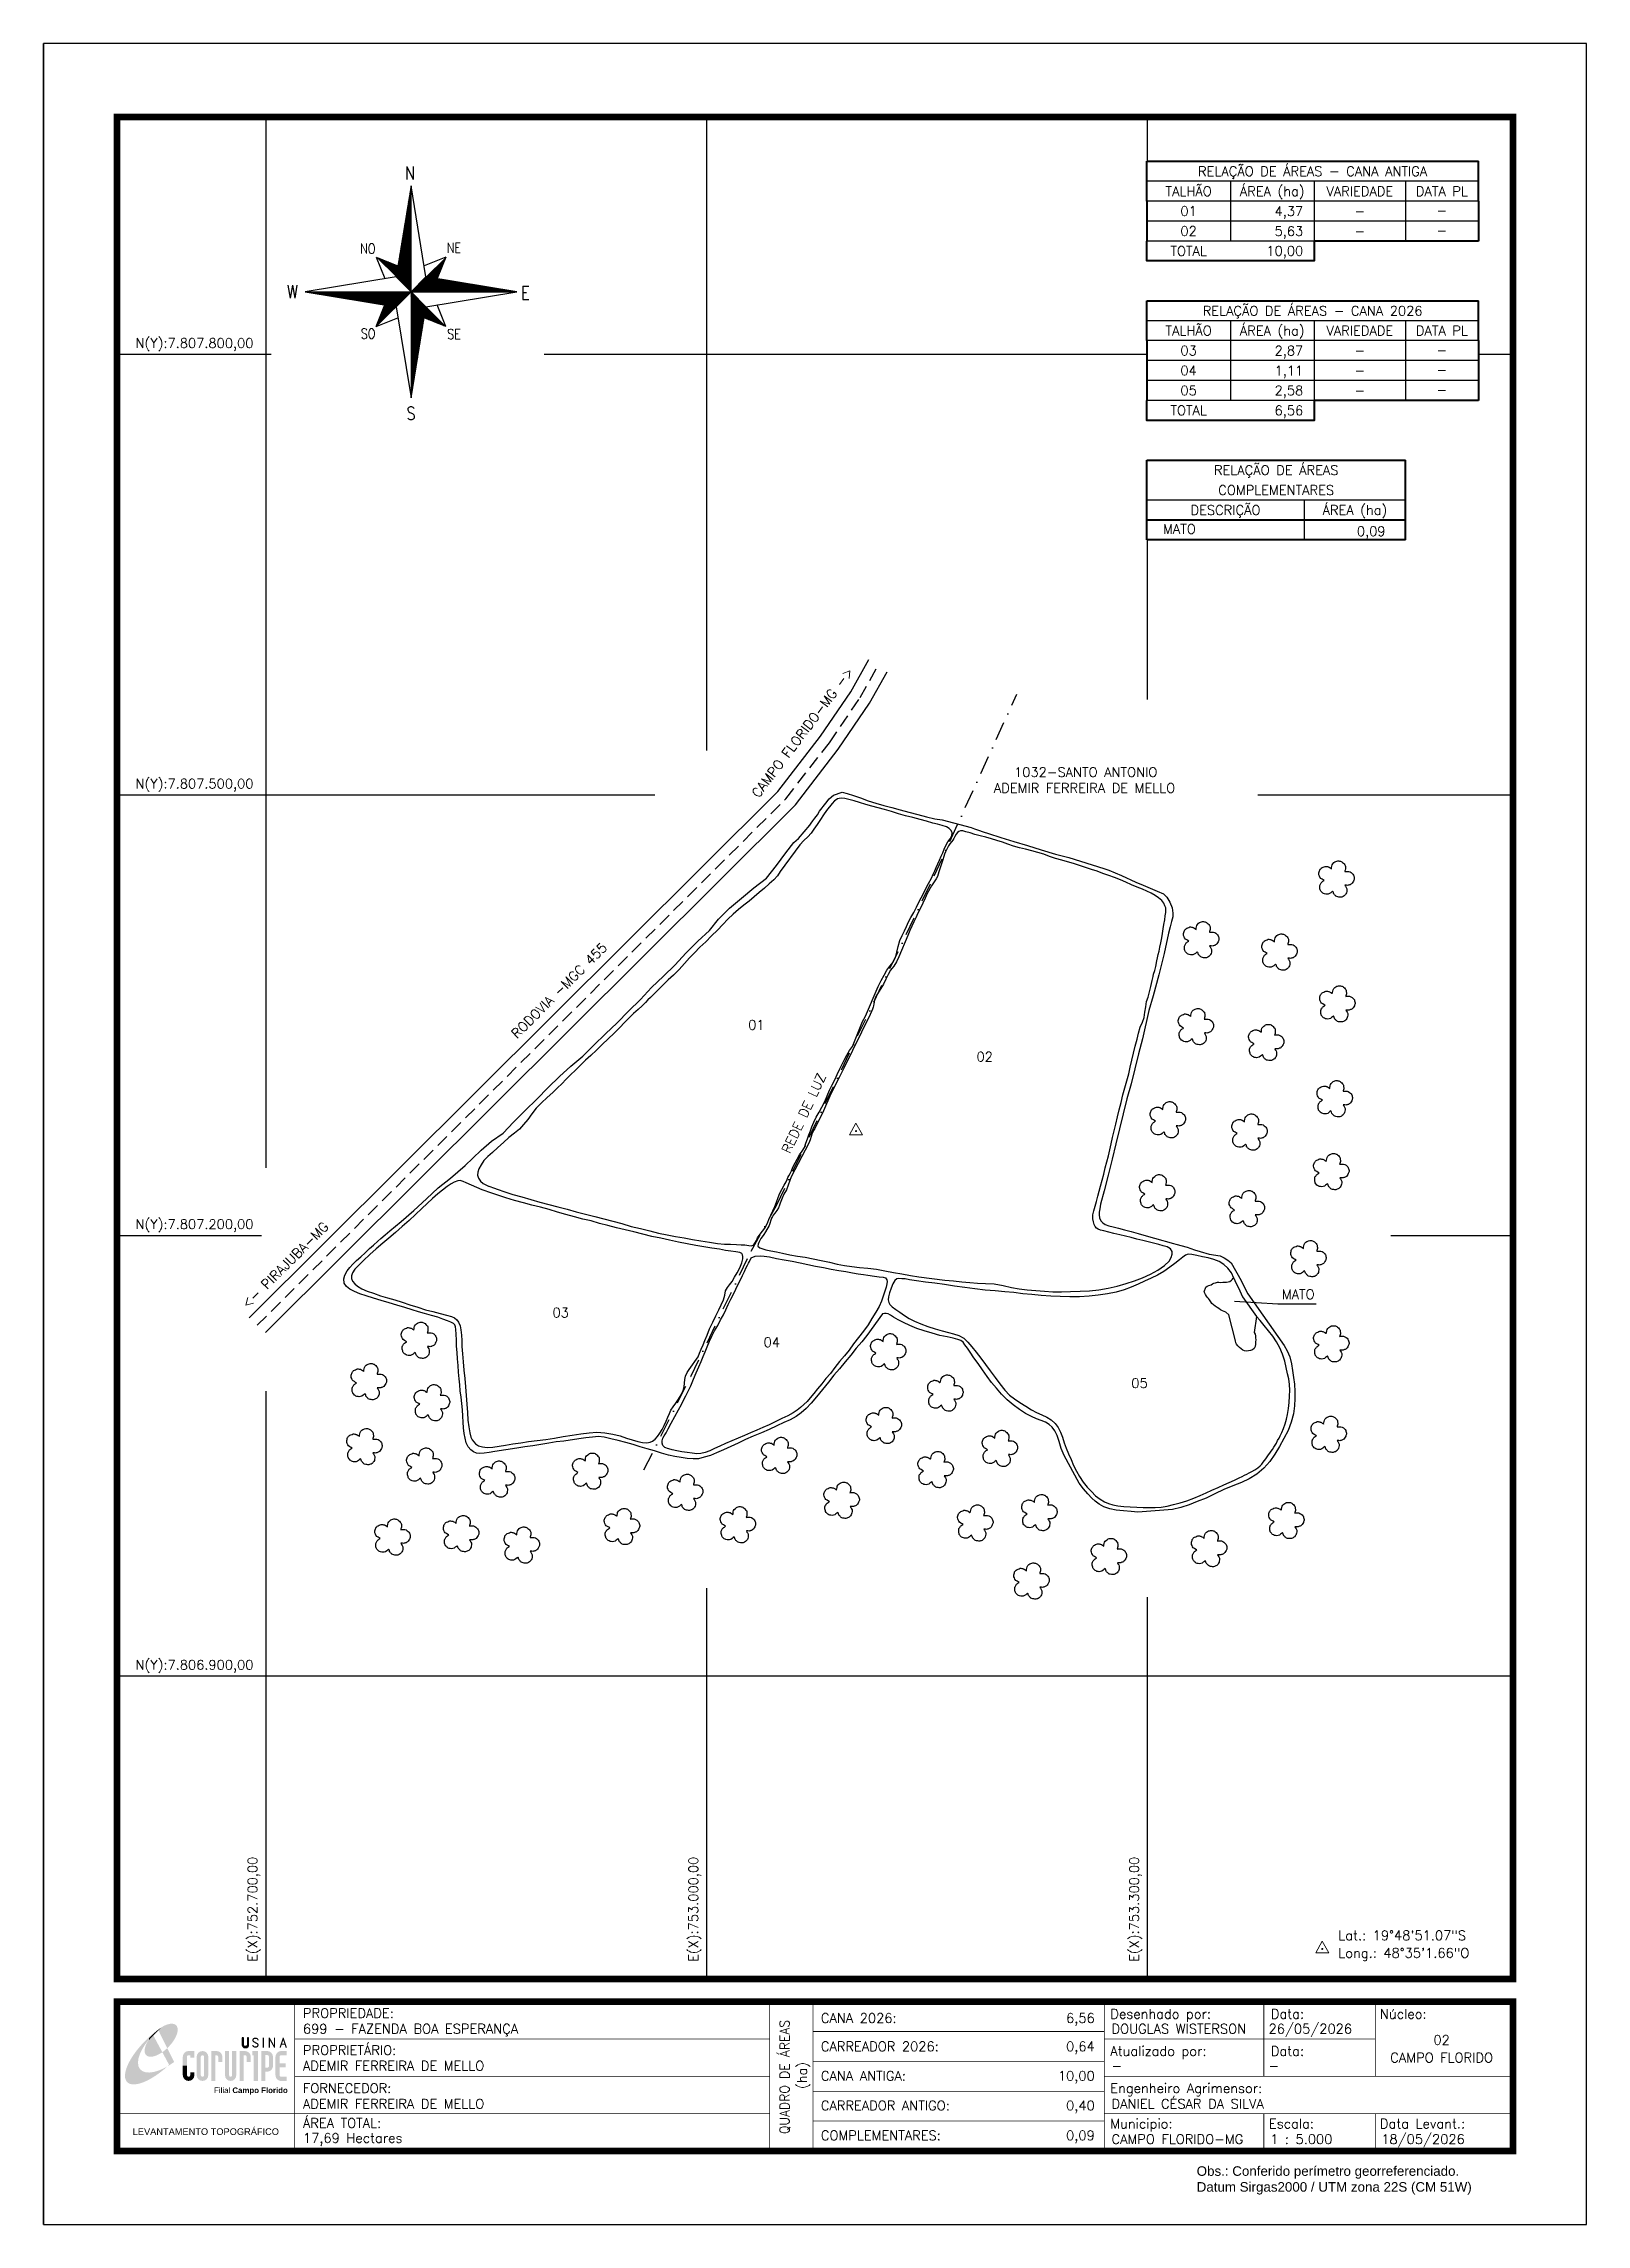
# Model space of a CAD drawing. Header units: millimetres. Extents: x 752549 to 753599, y 7806527 to 7808012.
import ezdxf
from ezdxf.enums import TextEntityAlignment as Align

# ---------------------------------------------------------------- set-up
doc = ezdxf.new("R2010")
doc.units = ezdxf.units.MM
for name, pattern in [('CONTINUO', [0]), ('DASHDOT', [25.4, 12.7, -6.35, 0, -6.35]), ('DASHED', [19.05, 12.7, -6.35]), ('LIN0', [0])]:
    doc.linetypes.add(name, pattern=pattern)
for name, color, linetype in [('0114000699', 1, 'Continuous'), ('0114000699001', 5, 'Continuous'), ('0114000699002', 5, 'Continuous'), ('0114000699003', 5, 'Continuous'), ('0114000699004', 5, 'Continuous'), ('0114000699005', 5, 'Continuous'), ('CONFRONTANTES', 7, 'Continuous'), ('ESTRADA', 1, 'Continuous'), ('MALHA', 8, 'Continuous'), ('MARGEM', 5, 'Continuous'), ('MATO', 3, 'Continuous'), ('QUADRO_DE_AREAS_CANA_2026', 7, 'Continuous'), ('QUADRO_DE_AREAS_CANA_ANTIGA', 7, 'Continuous'), ('QUADRO_DE_AREAS_COMPLEMENTARES', 7, 'Continuous'), ('REDE_DE_LUZ', 6, 'DASHDOT'), ('RESERVA', 94, 'Continuous'), ('SETA_NORTE', 3, 'Continuous'), ('TEXTO', 7, 'Continuous')]:
    doc.layers.add(name, color=color, linetype=linetype)
doc.styles.add('ARIAL', font='arial.ttf')
doc.styles.add('marcelo', font='arial.ttf')
doc.styles.add('ROMANS', font='romans')
doc.styles.add('Simplex', font='simplex.shx')
doc.styles.get("Standard").update_dxf_attribs({"font": 'arial.ttf'})

msp = doc.modelspace()

# ---------------------------------------------------------------- texts
at = {"layer": 'CONFRONTANTES', "linetype": 'Continuous', "style": 'Simplex'}
for s, rotation, p in [('CAMPO FLORIDO-MG ->', 53, (753035.2, 7807497.4)), ('RODOVIA -MGC 455', 44.8937, (752870.8, 7807333.6)), ('<- PIRAJUBA-MG', 44.8937, (752687.5, 7807149.8))]:
    msp.add_text(s, height=6.5, rotation=rotation, dxfattribs=at).set_placement(p)
for s, p in [(' ADEMIR FERREIRA DE MELLO', (753190.9, 7807501.4)), ('1032-SANTO ANTONIO', (753209.1, 7807512.2))]:
    msp.add_text(s, height=6.5, dxfattribs=at).set_placement(p)
at = {"layer": 'MALHA', "style": 'Simplex'}
for s, p in [('N(Y):7.807.800,00', (752651.3, 7807807.6)), ('N(Y):7.807.500,00', (752651.3, 7807507.6)), ('N(Y):7.807.200,00', (752651.3, 7807207.6)), ('N(Y):7.806.900,00', (752651.3, 7806907.6))]:
    msp.add_text(s, height=6.5, dxfattribs=at).set_placement(p, align=Align.MIDDLE_CENTER)
for s, p in [('E(X):752.700,00', (752690.8, 7806741.1)), ('E(X):753.000,00', (752990.8, 7806741.1)), ('E(X):753.300,00', (753290.8, 7806741.1))]:
    msp.add_text(s, height=6.5, rotation=90, dxfattribs=at).set_placement(p, align=Align.MIDDLE_CENTER)
at = {"layer": 'MARGEM', "color": 7, "linetype": 'Continuous', "lineweight": 9}
for s, style, p in [('PROPRIEDADE:', 'Simplex', (752725.1, 7806673.6)), ('Desenhado por:', 'Simplex', (753274.6, 7806673.1)), ('Data:', 'Simplex', (753383.9, 7806673.1)), ('Núcleo:', 'Simplex', (753458.1, 7806673.1)), ('PROPRIETÁRIO:', 'Simplex', (752725.1, 7806648.4)), ('Atualizado por:', 'Simplex', (753274.6, 7806647.8)), ('Data:', 'Simplex', (753383.9, 7806647.8)), ('FORNECEDOR:', 'Simplex', (752725.1, 7806622.5)), ('Engenheiro Agrimensor:', 'Simplex', (753274.6, 7806622.5)), ('ÁREA TOTAL:', 'Simplex', (752725.1, 7806598.8)), ('Municipio:', 'Simplex', (753274.6, 7806598.4)), ('Escala:', 'Simplex', (753382.6, 7806598.4)), ('Data Levant.:', 'Simplex', (753458.1, 7806598.4)), ('Obs.: Conferido perímetro georreferenciado.', 'marcelo', (753333.4, 7806566.1)), ('Datum Sirgas2000 / UTM zona 22S (CM 51W)', 'marcelo', (753333.4, 7806555.3))]:
    msp.add_text(s, height=6.5, dxfattribs=dict(at, style=style)).set_placement(p, align=Align.TOP_LEFT)
at = {"layer": 'MARGEM', "color": 7, "linetype": 'Continuous', "style": 'Simplex'}
for s, p in [('699 - FAZENDA BOA ESPERANÇA', (752725.1, 7806663)), ('CANA 2026:', (753077.6, 7806670.3)), ('DOUGLAS WISTERSON', (753275.4, 7806663)), ('26/05/2026', (753382.3, 7806663)), ('CARREADOR 2026:', (753077.6, 7806651)), ('ADEMIR FERREIRA DE MELLO', (752725.1, 7806637.8)), ('CANA ANTIGA:', (753077.6, 7806630.9)), ('-', (753275.4, 7806637.8)), ('-', (753382.3, 7806637.8)), ('ADEMIR FERREIRA DE MELLO', (752725.1, 7806611.9)), ('CARREADOR ANTIGO:', (753077.6, 7806610.7)), ('DANIEL CÉSAR DA SILVA', (753275.4, 7806611.9)), ('17,69 Hectares', (752725.1, 7806588.6)), ('COMPLEMENTARES:', (753077.6, 7806590.4)), ('CAMPO FLORIDO-MG', (753275.4, 7806587.8)), ('1 : 5.000', (753383.4, 7806587.8)), ('18/05/2026', (753459, 7806587.8))]:
    msp.add_text(s, height=6.5, dxfattribs=at).set_placement(p, align=Align.TOP_LEFT)
at = {"layer": 'MARGEM', "color": 7, "linetype": 'Continuous', "style": 'Simplex', "width": 0.95}
msp.add_text('QUADRO DE ÁREAS', height=6.5, rotation=90, dxfattribs=at).set_placement((753052.9, 7806626.9), align=Align.MIDDLE_CENTER)
at = {"layer": 'MARGEM', "color": 7, "linetype": 'Continuous', "style": 'Simplex'}
for s, p in [('6,56', (753264, 7806670.3)), ('0,64', (753264, 7806651)), ('10,00', (753264, 7806630.9)), ('0,40', (753264, 7806610.7)), ('0,09', (753264, 7806590.4))]:
    msp.add_text(s, height=6.5, dxfattribs=at).set_placement(p, align=Align.TOP_RIGHT)
for s, p in [('02', (753500.1, 7806652.1)), ('CAMPO FLORIDO', (753500.1, 7806640.1))]:
    msp.add_text(s, height=6.5, dxfattribs=at).set_placement(p, align=Align.MIDDLE_CENTER)
msp.add_text('(ha)', height=6.5, rotation=90, dxfattribs=at).set_placement((753064.8, 7806627.9), align=Align.MIDDLE_CENTER)
at = {"layer": 'MARGEM', "color": 7, "linetype": 'ByBlock'}
msp.add_text('LEVANTAMENTO TOPOGRÁFICO', height=4.5, dxfattribs=at).set_placement((752659, 7806589.7), align=Align.MIDDLE_CENTER)
at = {"layer": 'QUADRO_DE_AREAS_CANA_2026', "linetype": 'Continuous', "style": 'Simplex'}
for s, p in [('RELAÇÃO DE ÁREAS - CANA 2026', (753412.3, 7807829.6)), ('TALHÃO', (753327.9, 7807816.1)), ('ÁREA (ha)', (753384.8, 7807816.1)), ('VARIEDADE', (753444.4, 7807816.1)), ('DATA PL', (753500.3, 7807816.1)), ('03', (753327.9, 7807802.5)), ('04', (753327.9, 7807788.9)), ('-', (753444.4, 7807802.5)), ('-', (753500.3, 7807802.9)), ('-', (753500.3, 7807789.4)), ('05', (753327.9, 7807775.3)), ('-', (753444.4, 7807788.9)), ('-', (753444.4, 7807775.3)), ('-', (753500.3, 7807775.8)), ('TOTAL', (753327.9, 7807761.8))]:
    msp.add_text(s, height=6.5, dxfattribs=at).set_placement(p, align=Align.MIDDLE_CENTER)
for s, p in [('2,87', (753405.9, 7807799.2)), ('1,11', (753405.9, 7807785.6)), ('2,58', (753405.9, 7807772.1)), ('6,56', (753405.9, 7807758.5))]:
    msp.add_text(s, height=6.5, dxfattribs=at).set_placement(p, align=Align.RIGHT)
at = {"layer": 'QUADRO_DE_AREAS_CANA_ANTIGA', "linetype": 'Continuous', "style": 'Simplex'}
for s, p in [('RELAÇÃO DE ÁREAS - CANA ANTIGA', (753412.3, 7807924.6)), ('TALHÃO', (753327.9, 7807911)), ('ÁREA (ha)', (753384.8, 7807911)), ('VARIEDADE', (753444.4, 7807911)), ('DATA PL', (753500.3, 7807911)), ('01', (753327.9, 7807897.5)), ('-', (753444.4, 7807897.5)), ('-', (753500.3, 7807897.9)), ('02', (753327.9, 7807883.9)), ('-', (753444.4, 7807883.9)), ('-', (753500.3, 7807884.3)), ('TOTAL', (753327.9, 7807870.3))]:
    msp.add_text(s, height=6.5, dxfattribs=at).set_placement(p, align=Align.MIDDLE_CENTER)
for s, p in [('4,37', (753405.9, 7807894.2)), ('5,63', (753405.9, 7807880.6)), ('10,00', (753405.9, 7807867.1))]:
    msp.add_text(s, height=6.5, dxfattribs=at).set_placement(p, align=Align.RIGHT)
at = {"layer": 'QUADRO_DE_AREAS_COMPLEMENTARES', "linetype": 'Continuous', "style": 'Simplex'}
for s, p in [('RELAÇÃO DE ÁREAS', (753387.5, 7807721.1)), ('COMPLEMENTARES', (753387.5, 7807707.5)), ('DESCRIÇÃO', (753353, 7807693.9)), ('ÁREA (ha)', (753441.1, 7807693.9))]:
    msp.add_text(s, height=6.5, dxfattribs=at).set_placement(p, align=Align.MIDDLE_CENTER)
msp.add_text('MATO', height=6.5, dxfattribs=at).set_placement((753310.5, 7807681), align=Align.MIDDLE_LEFT)
msp.add_text('0,09', height=6.5, dxfattribs=at).set_placement((753461.9, 7807676.2), align=Align.RIGHT)
at = {"layer": 'TEXTO', "linetype": 'Continuous', "style": 'Simplex'}
for s, p in [('01', (753033.7, 7807338.1)), ('02', (753189.1, 7807316.5)), ('03', (752900.5, 7807142.2)), ('MATO', (753402.5, 7807154.7)), ('04', (753044.2, 7807122)), ('05', (753294.5, 7807094.2))]:
    msp.add_text(s, height=6.5, dxfattribs=at).set_placement(p, align=Align.BOTTOM_CENTER)
at = {"layer": 'TEXTO', "color": 6, "linetype": 'Continuous', "style": 'Simplex'}
msp.add_text('REDE DE LUZ', height=6.5, rotation=65, dxfattribs=at).set_placement((753070.7, 7807281), align=Align.BOTTOM_CENTER)
at = {"layer": 'TEXTO', "linetype": 'ByBlock', "style": 'Simplex'}
for s, p in [('Lat.: 19°48\'51.07"S', (753429.8, 7806720.1, 328.4)), ('Long.: 48°35\'1.66"O', (753429.8, 7806708.1, 328.4))]:
    msp.add_text(s, height=6.5, dxfattribs=at).set_placement(p)

# ---------------------------------------------------------------- blocks, each defined once
blk = doc.blocks.new('A$C78F83FB3')
at = {"layer": 'MARGEM'}
h = blk.add_hatch(color=20, dxfattribs=at)
edge = h.paths.add_edge_path()
edge.add_ellipse((19.49, 23.77), major_axis=(-6.68, -6.67), ratio=0.469426, start_angle=292.73277, end_angle=601.25787)
edge.add_ellipse((22.83, 22.05), major_axis=(12.64, 11.29), ratio=0.457614, start_angle=79.90686, end_angle=107.91393)
edge = h.paths.add_edge_path()
edge.add_ellipse((18.28, 18.7), major_axis=(13.95, 13.59), ratio=0.386848, start_angle=63.96117, end_angle=264.59932)
edge.add_ellipse((22.83, 22.05), major_axis=(12.64, 11.29), ratio=0.457614, start_angle=107.91393, end_angle=245.11815, ccw=False)
edge.add_ellipse((19.49, 23.77), major_axis=(-6.68, -6.67), ratio=0.469426, start_angle=241.25787, end_angle=292.73277, ccw=False)
for color, points in [(20, [(15.46, 26.12), (14.17, 24.81), (14.06, 24.24), (14.39, 23.97), (14.67, 24.54), (19.47, 29.32), (18.48, 28.66), (17.31, 27.78)]), (7, [(58.42, 24.9), (57.9, 24.9), (57.9, 21.73, -0.414214), (57.15, 20.98), (56.84, 20.98, -0.414214), (56.09, 21.73), (56.09, 24.9), (55.57, 24.9), (55.57, 21.73, 0.414214), (56.84, 20.46), (57.15, 20.46, 0.414214), (58.42, 21.73)]), (7, [(61.7, 24.9), (61.23, 24.9, 0.396318), (60.04, 23.78), (60.04, 23.72, 0.151912), (60.39, 22.97), (60.46, 22.92), (62.18, 22), (62.85, 21.83, 0.12407), (62.51, 22.42), (60.75, 23.36, -0.13192), (60.56, 23.77, -0.385578), (61.23, 24.37), (61.7, 24.37, -0.414214), (62.37, 23.7), (62.89, 23.7, 0.414214)]), (7, [(62.37, 23.7), (62.89, 23.7, 0.414214), (61.7, 24.9), (61.23, 24.9, 0.396318), (60.04, 23.78), (60.04, 23.72, 0.151912), (60.39, 22.97), (60.46, 22.92), (62.18, 22), (62.18, 22, -0.131921), (62.37, 21.59, -0.385578), (61.7, 20.98), (61.23, 20.98, -0.414214), (60.56, 21.65), (60.04, 21.65, 0.414214), (61.23, 20.46), (61.7, 20.46, 0.402546), (62.89, 21.61, 0.165292), (62.51, 22.42), (60.75, 23.36, -0.13192), (60.56, 23.77, -0.385578), (61.23, 24.37), (61.7, 24.37, -0.414214)]), (7, [(30.97, 12.46), (29.13, 12.46), (29.13, 8.21, 1), (34.29, 8.21), (34.29, 9.41), (32.45, 9.41), (32.45, 8.21, -1), (30.97, 8.21)])]:
    blk.add_hatch(color=color, dxfattribs=at).paths.add_polyline_path(points)
h = blk.add_hatch(color=7, dxfattribs=at)
h.paths.add_polyline_path([(65.24, 24.9), (64.72, 24.9), (64.72, 20.46), (65.24, 20.46)])
h.paths.add_polyline_path([(67.38, 20.46), (67.9, 20.46), (67.9, 23.74), (69.74, 20.46), (70.23, 20.46), (70.23, 24.9), (69.71, 24.9), (69.71, 21.58), (67.85, 24.9), (67.38, 24.9)])
h.paths.add_polyline_path([(72.17, 20.46), (72.72, 20.46), (73.14, 21.73), (74.49, 21.73), (74.9, 20.46), (75.45, 20.46), (74, 24.9), (73.62, 24.9)])
h.paths.add_polyline_path([(73.81, 23.8), (74.32, 22.25), (73.31, 22.25)], flags=16)
h = blk.add_hatch(color=7, dxfattribs=at)
h.paths.add_polyline_path([(31.71, 18.93, 0.414214), (29.13, 16.35), (29.13, 12.46), (30.97, 12.46), (30.97, 16.35, -0.414214), (31.71, 17.09), (32.45, 17.09), (32.45, 16.02), (34.29, 16.02), (34.29, 18.93)])
h.paths.add_polyline_path([(44.15, 17.09, -0.414214), (44.89, 16.35), (44.89, 14.1), (46.72, 14.1), (46.72, 16.17, 0.433937), (44.15, 18.93), (41.77, 18.93), (41.77, 12.46), (43.61, 12.46), (43.61, 17.09)])
h.paths.add_polyline_path([(43.61, 12.46), (41.77, 12.46), (41.77, 5.62), (43.61, 5.62)])
h.paths.add_polyline_path([(47.92, 12.46), (49.75, 12.46), (49.75, 18.93), (47.92, 18.93)])
h.paths.add_polyline_path([(52.91, 18.93), (51.08, 18.93), (51.08, 12.46), (52.91, 12.46)])
h.paths.add_polyline_path([(51.08, 8.12, -1), (49.75, 8.12), (49.75, 12.46), (47.92, 12.46), (47.92, 8.12, 1), (52.91, 8.12), (52.91, 12.46), (51.08, 12.46)])
h.paths.add_polyline_path([(54.41, 12.46), (56.25, 12.46), (56.25, 17.09), (56.79, 17.09, -0.414214), (57.53, 16.35), (57.53, 14.1), (59.36, 14.1), (59.36, 16.17, 0.433937), (56.79, 18.93), (54.41, 18.93)])
h.paths.add_polyline_path([(56.25, 12.46), (54.41, 12.46), (54.41, 5.62), (56.25, 5.62)])
h.paths.add_polyline_path([(60.73, 12.46), (62.58, 12.46), (62.58, 18.93), (60.02, 18.93), (60.02, 17.08), (60.73, 17.08)])
h.paths.add_polyline_path([(62.58, 12.46), (60.73, 12.46), (60.73, 5.62), (62.58, 5.62)])
h.paths.add_polyline_path([(64.06, 12.46), (65.82, 12.46), (65.82, 17.17), (66.66, 17.17, -0.450417), (67.48, 16.25), (67.48, 12.46), (69.24, 12.46, 0.002307), (69.24, 12.48, 0.005282), (69.23, 12.54, -0.000938), (69.23, 12.53), (69.23, 16.17, 0.433937), (66.66, 18.93), (64.06, 18.93)])
h.paths.add_polyline_path([(64.06, 5.62), (65.82, 5.62), (65.82, 9.77), (66.66, 9.77, 0.426056), (69.24, 12.46), (67.48, 12.46), (67.48, 12.45, -0.450417), (66.66, 11.53), (65.82, 11.53), (65.82, 12.46), (64.06, 12.46)])
h.paths.add_polyline_path([(70.37, 12.46), (74.87, 12.46), (74.87, 13.44), (72.21, 13.44), (72.21, 16.35, -0.414214), (72.95, 17.09), (75.38, 17.09), (75.38, 18.93), (72.95, 18.93, 0.414214), (70.37, 16.35)])
h.paths.add_polyline_path([(72.21, 11.62), (74.87, 11.62), (74.87, 12.46), (70.37, 12.46), (70.37, 8.21, 0.414214), (72.95, 5.62), (75.38, 5.62), (75.38, 7.47), (72.95, 7.47, -0.414214), (72.21, 8.21)])
h = blk.add_hatch(color=7, dxfattribs=at)
h.paths.add_polyline_path([(35.29, 16.35), (35.29, 8.21, 1), (40.46, 8.21, 0.016978), (40.45, 8.38), (40.45, 16.17, 0.433937), (37.88, 18.93), (37.87, 18.93, 0.41391)])
h.paths.add_polyline_path([(38.62, 16.35), (38.62, 8.21, -1), (37.13, 8.21), (37.13, 16.35, -1)], flags=16)
at = {"layer": 'MARGEM', "color": 7}
blk.add_lwpolyline([(58.42, 24.9), (57.9, 24.9), (57.9, 21.73, -0.414214), (57.15, 20.98), (56.84, 20.98, -0.414214), (56.09, 21.73), (56.09, 24.9), (55.57, 24.9), (55.57, 21.73, 0.414214), (56.84, 20.46), (57.15, 20.46, 0.414214), (58.42, 21.73), (58.42, 24.9)], format="xyb", close=True, dxfattribs=at)
at = {"layer": 'MARGEM', "color": 252, "insert": (43.05, 2.72), "char_height": 2.5, "attachment_point": 1, "style": 'ARIAL'}
blk.add_mtext_dynamic_manual_height_columns('Filial {\\fArial|b1|i0|c0|p34;Campo Florido}', width=33.0271, gutter_width=2.46, heights=[2.95], dxfattribs=at)
blk = doc.blocks.new('A$C309442C0')
at = {"layer": 'SETA_NORTE', "linetype": 'Continuous'}
h = blk.add_hatch(dxfattribs=at)
h.set_pattern_fill('ANSI31', color=256, scale=0.1375, angle=-90, style=0)
h.set_pattern_definition([(315, (-215853.3434, 13873.16845), (0.3086963042, 0.3086963042), [])])
h.paths.add_polyline_path([(73.5, 97.4), (74.7, 104.9), (60, 110.8)])
h = blk.add_hatch(dxfattribs=at)
h.set_pattern_fill('ANSI31', color=256, scale=0.1375, angle=180, style=0)
h.set_pattern_definition([(225, (13869.59828, 216024.21475), (0.3086963042, -0.3086963042), [])])
h.paths.add_polyline_path([(93.8, 97.4), (101.4, 96.2), (107.3, 110.8)])
h = blk.add_hatch(dxfattribs=at)
h.set_pattern_fill('ANSI31', color=256, scale=0.1375, style=0)
h.set_pattern_definition([(45, (-13702.2971, -215849.77324), (-0.3086963042, 0.3086963042), [])])
h.paths.add_polyline_path([(73.5, 77), (65.9, 78.3), (60, 63.6)])
h = blk.add_hatch(dxfattribs=at)
h.set_pattern_fill('ANSI31', color=256, scale=0.1375, angle=90, style=0)
h.set_pattern_definition([(135, (216020.6446, -13698.72693), (-0.3086963042, -0.3086963042), [])])
h.paths.add_polyline_path([(93.8, 77), (92.6, 69.5), (107.3, 63.6)])
for p, q in [((81.6, 146.8), (83.7, 148.9)), ((81.7, 147.6), (83.7, 149.5)), ((81.8, 148.3), (83.7, 150.1)), ((82, 149.1), (83.7, 150.8)), ((82.1, 149.9), (83.7, 151.4)), ((82.2, 150.6), (83.7, 152.1)), ((82.3, 151.4), (83.7, 152.7)), ((82.5, 152.2), (83.7, 153.3)), ((82.6, 152.9), (83.7, 154)), ((82.7, 153.7), (83.7, 154.6)), ((82.9, 154.4), (83.7, 155.2)), ((83, 155.2), (83.7, 155.9)), ((83.1, 156), (83.7, 156.5)), ((83.2, 156.7), (83.7, 157.2)), ((83.4, 157.5), (83.7, 157.8)), ((83.5, 158.3), (83.7, 158.4)), ((83.6, 159), (83.7, 159.1)), ((78.7, 129.3), (83.7, 134.2)), ((78.8, 130), (83.7, 134.9)), ((79, 130.8), (83.7, 135.5)), ((79.1, 131.6), (83.7, 136.1)), ((79.2, 132.3), (83.7, 136.8)), ((79.3, 133.1), (83.7, 137.4)), ((79.5, 133.8), (83.7, 138)), ((79.6, 134.6), (83.7, 138.7)), ((79.7, 135.4), (83.7, 139.3)), ((79.8, 136.1), (83.7, 140)), ((80, 136.9), (83.7, 140.6)), ((80.1, 137.7), (83.7, 141.2)), ((80.2, 138.4), (83.7, 141.9)), ((80.3, 139.2), (83.7, 142.5)), ((80.5, 139.9), (83.7, 143.1)), ((80.6, 140.7), (83.7, 143.8)), ((80.7, 141.5), (83.7, 144.4)), ((80.8, 142.2), (83.7, 145)), ((81, 143), (83.7, 145.7)), ((81.1, 143.8), (83.7, 146.3)), ((81.2, 144.5), (83.7, 147)), ((81.3, 145.3), (83.7, 147.6)), ((81.5, 146.1), (83.7, 148.2)), ((75.7, 111), (83.7, 118.9)), ((75.8, 111.7), (83.7, 119.6)), ((75.9, 112.5), (83.7, 120.2)), ((76.1, 113.3), (83.7, 120.8)), ((76.2, 114), (83.7, 121.5)), ((76.3, 114.8), (83.7, 122.1)), ((76.4, 115.5), (83.7, 122.8)), ((76.6, 116.3), (83.7, 123.4)), ((76.7, 117.1), (83.7, 124)), ((76.8, 117.8), (83.7, 124.7)), ((76.9, 118.6), (83.7, 125.3)), ((77.1, 119.4), (83.7, 125.9)), ((77.2, 120.1), (83.7, 126.6)), ((77.3, 120.9), (83.7, 127.2)), ((77.4, 121.6), (83.7, 127.8)), ((77.6, 122.4), (83.7, 128.5)), ((77.7, 123.2), (83.7, 129.1)), ((77.8, 123.9), (83.7, 129.8)), ((78, 124.7), (83.7, 130.4)), ((78.1, 125.5), (83.7, 131)), ((78.2, 126.2), (83.7, 131.7)), ((78.3, 127), (83.7, 132.3)), ((78.5, 127.7), (83.7, 132.9)), ((78.6, 128.5), (83.7, 133.6)), ((60, 110.8), (74.7, 104.9)), ((60, 110.8), (65.9, 96.2)), ((73.5, 97.3), (83.7, 107.5)), ((73.6, 98), (83.7, 108.1)), ((73.7, 98.8), (83.7, 108.7)), ((73.8, 99.5), (83.7, 109.4)), ((73.8, 97), (83.7, 106.8)), ((73.9, 100.3), (83.7, 110)), ((74.1, 101.1), (83.7, 110.6)), ((74.2, 101.8), (83.7, 111.3)), ((74.2, 96.7), (83.7, 106.2)), ((74.3, 102.6), (83.7, 111.9)), ((74.4, 103.3), (83.7, 112.6)), ((74.5, 96.4), (83.7, 105.6)), ((74.6, 104.1), (83.7, 113.2)), ((74.7, 104.9), (83.7, 113.8)), ((74.8, 105.6), (83.7, 114.5)), ((74.8, 96.1), (83.7, 104.9)), ((74.9, 106.4), (83.7, 115.1)), ((75.1, 107.2), (83.7, 115.7)), ((75.1, 95.7), (83.7, 104.3)), ((75.2, 107.9), (83.7, 116.4)), ((75.3, 108.7), (83.7, 117)), ((75.4, 109.4), (83.7, 117.7)), ((75.6, 110.2), (83.7, 118.3)), ((107.3, 110.8), (92.6, 104.9)), ((107.3, 110.8), (101.4, 96.2)), ((75.4, 95.4), (83.7, 103.6)), ((75.8, 95.1), (83.7, 103)), ((76.1, 94.8), (83.7, 102.4)), ((76.4, 94.5), (83.7, 101.7)), ((76.7, 94.2), (83.7, 101.1)), ((77, 93.8), (83.7, 100.5)), ((77.4, 93.5), (83.7, 99.8)), ((77.7, 93.2), (83.7, 99.2)), ((78, 92.9), (83.7, 98.5)), ((78.3, 92.6), (83.7, 97.9)), ((78.6, 92.2), (83.7, 97.3)), ((78.9, 91.9), (83.7, 96.6)), ((79.3, 91.6), (83.7, 96)), ((79.6, 91.3), (83.7, 95.4)), ((79.9, 91), (83.7, 94.7)), ((80.2, 90.7), (83.7, 94.1)), ((80.5, 90.3), (83.7, 93.4)), ((80.9, 90), (83.7, 92.8)), ((81.2, 89.7), (83.7, 92.2)), ((81.5, 89.4), (83.7, 91.5)), ((81.8, 89.1), (83.7, 90.9)), ((82.1, 88.7), (83.7, 90.3)), ((82.4, 88.4), (83.7, 89.6)), ((83.8, 87.2), (94, 97.4)), ((84.4, 87.2), (94.5, 97.3)), ((85.1, 87.2), (95.1, 97.2)), ((85.7, 87.2), (95.6, 97.1)), ((86.3, 87.2), (96.2, 97)), ((87, 87.2), (96.7, 96.9)), ((87.6, 87.2), (97.2, 96.9)), ((88.3, 87.2), (97.8, 96.8)), ((88.9, 87.2), (98.3, 96.7)), ((89.5, 87.2), (98.9, 96.6)), ((90.2, 87.2), (99.4, 96.5)), ((90.8, 87.2), (100, 96.4)), ((91.4, 87.2), (100.5, 96.3)), ((92.1, 87.2), (101.1, 96.2)), ((92.7, 87.2), (101.6, 96.1)), ((93.4, 87.2), (102.2, 96)), ((94, 87.2), (102.7, 96)), ((94.6, 87.2), (103.3, 95.9)), ((95.3, 87.2), (103.8, 95.8)), ((95.9, 87.2), (104.4, 95.7)), ((96.5, 87.2), (104.9, 95.6)), ((97.2, 87.2), (105.5, 95.5)), ((97.8, 87.2), (106, 95.4)), ((98.4, 87.2), (106.5, 95.3)), ((99.1, 87.2), (107.1, 95.2)), ((99.7, 87.2), (107.6, 95.1)), ((100.4, 87.2), (108.2, 95.1)), ((101, 87.2), (108.7, 95)), ((101.6, 87.2), (109.3, 94.9)), ((102.3, 87.2), (109.8, 94.8)), ((102.9, 87.2), (110.4, 94.7)), ((103.5, 87.2), (110.9, 94.6)), ((104.2, 87.2), (111.5, 94.5)), ((104.8, 87.2), (112, 94.4)), ((105.5, 87.2), (112.6, 94.3)), ((106.1, 87.2), (113.1, 94.2)), ((106.7, 87.2), (113.7, 94.1)), ((107.4, 87.2), (114.2, 94.1)), ((108, 87.2), (114.8, 94)), ((108.6, 87.2), (115.3, 93.9)), ((109.3, 87.2), (115.8, 93.8)), ((109.9, 87.2), (116.4, 93.7)), ((110.6, 87.2), (116.9, 93.6)), ((111.2, 87.2), (117.5, 93.5)), ((111.8, 87.2), (118, 93.4)), ((112.5, 87.2), (118.6, 93.3)), ((113.1, 87.2), (119.1, 93.2)), ((113.7, 87.2), (119.7, 93.2)), ((114.4, 87.2), (120.2, 93.1)), ((115, 87.2), (120.8, 93)), ((115.6, 87.2), (121.3, 92.9)), ((116.3, 87.2), (121.9, 92.8)), ((116.9, 87.2), (122.4, 92.7)), ((117.6, 87.2), (123, 92.6)), ((118.2, 87.2), (123.5, 92.5)), ((118.8, 87.2), (124, 92.4)), ((119.5, 87.2), (124.6, 92.3)), ((120.1, 87.2), (125.1, 92.3)), ((120.7, 87.2), (125.7, 92.2)), ((121.4, 87.2), (126.2, 92.1)), ((122, 87.2), (126.8, 92)), ((122.7, 87.2), (127.3, 91.9)), ((123.3, 87.2), (127.9, 91.8)), ((123.9, 87.2), (128.4, 91.7)), ((124.6, 87.2), (129, 91.6)), ((125.2, 87.2), (129.5, 91.5)), ((125.8, 87.2), (130.1, 91.4)), ((126.5, 87.2), (130.6, 91.4)), ((127.1, 87.2), (131.2, 91.3)), ((127.8, 87.2), (131.7, 91.2)), ((128.4, 87.2), (132.3, 91.1)), ((129, 87.2), (132.8, 91)), ((129.7, 87.2), (133.3, 90.9)), ((130.3, 87.2), (133.9, 90.8)), ((130.9, 87.2), (134.4, 90.7)), ((131.6, 87.2), (135, 90.6)), ((132.2, 87.2), (135.5, 90.5)), ((132.8, 87.2), (136.1, 90.5)), ((133.5, 87.2), (136.6, 90.4)), ((134.1, 87.2), (137.2, 90.3)), ((134.8, 87.2), (137.7, 90.2)), ((135.4, 87.2), (138.3, 90.1)), ((136, 87.2), (138.8, 90)), ((136.7, 87.2), (139.4, 89.9)), ((137.3, 87.2), (139.9, 89.8)), ((137.9, 87.2), (140.5, 89.7)), ((138.6, 87.2), (141, 89.6)), ((139.2, 87.2), (141.6, 89.6)), ((139.9, 87.2), (142.1, 89.5)), ((140.5, 87.2), (142.6, 89.4)), ((141.1, 87.2), (143.2, 89.3)), ((141.8, 87.2), (143.7, 89.2)), ((142.4, 87.2), (144.3, 89.1)), ((11.8, 87.2), (11.8, 87.2)), ((12.3, 87.1), (12.4, 87.2)), ((12.9, 87), (13.1, 87.2)), ((13.4, 86.9), (13.7, 87.2)), ((14, 86.8), (14.4, 87.2)), ((14.5, 86.7), (15, 87.2)), ((15.1, 86.6), (15.6, 87.2)), ((15.6, 86.6), (16.3, 87.2)), ((16.2, 86.5), (16.9, 87.2)), ((16.7, 86.4), (17.5, 87.2)), ((17.2, 86.3), (18.2, 87.2)), ((17.8, 86.2), (18.8, 87.2)), ((18.3, 86.1), (19.5, 87.2)), ((18.9, 86), (20.1, 87.2)), ((19.4, 85.9), (20.7, 87.2)), ((20, 85.8), (21.4, 87.2)), ((20.5, 85.7), (22, 87.2)), ((21.1, 85.7), (22.6, 87.2)), ((21.6, 85.6), (23.3, 87.2)), ((22.2, 85.5), (23.9, 87.2)), ((22.7, 85.4), (24.6, 87.2)), ((23.3, 85.3), (25.2, 87.2)), ((23.8, 85.2), (25.8, 87.2)), ((24.4, 85.1), (26.5, 87.2)), ((24.9, 85), (27.1, 87.2)), ((25.5, 84.9), (27.7, 87.2)), ((26, 84.8), (28.4, 87.2)), ((26.5, 84.8), (29, 87.2)), ((27.1, 84.7), (29.6, 87.2)), ((27.6, 84.6), (30.3, 87.2)), ((28.2, 84.5), (30.9, 87.2)), ((28.7, 84.4), (31.6, 87.2)), ((29.3, 84.3), (32.2, 87.2)), ((29.8, 84.2), (32.8, 87.2)), ((30.4, 84.1), (33.5, 87.2)), ((30.9, 84), (34.1, 87.2)), ((31.5, 83.9), (34.7, 87.2)), ((32, 83.9), (35.4, 87.2)), ((32.6, 83.8), (36, 87.2)), ((33.1, 83.7), (36.7, 87.2)), ((33.7, 83.6), (37.3, 87.2)), ((34.2, 83.5), (37.9, 87.2)), ((34.7, 83.4), (38.6, 87.2)), ((35.3, 83.3), (39.2, 87.2)), ((35.8, 83.2), (39.8, 87.2)), ((36.4, 83.1), (40.5, 87.2)), ((36.9, 83), (41.1, 87.2)), ((37.5, 83), (41.8, 87.2)), ((38, 82.9), (42.4, 87.2)), ((38.6, 82.8), (43, 87.2)), ((39.1, 82.7), (43.7, 87.2)), ((39.7, 82.6), (44.3, 87.2)), ((40.2, 82.5), (44.9, 87.2)), ((40.8, 82.4), (45.6, 87.2)), ((41.3, 82.3), (46.2, 87.2)), ((41.9, 82.2), (46.8, 87.2)), ((42.4, 82.1), (47.5, 87.2)), ((43, 82.1), (48.1, 87.2)), ((43.5, 82), (48.8, 87.2)), ((44, 81.9), (49.4, 87.2)), ((44.6, 81.8), (50, 87.2)), ((45.1, 81.7), (50.7, 87.2)), ((45.7, 81.6), (51.3, 87.2)), ((46.2, 81.5), (51.9, 87.2)), ((46.8, 81.4), (52.6, 87.2)), ((47.3, 81.3), (53.2, 87.2)), ((47.9, 81.2), (53.9, 87.2)), ((48.4, 81.2), (54.5, 87.2)), ((49, 81.1), (55.1, 87.2)), ((49.5, 81), (55.8, 87.2)), ((50.1, 80.9), (56.4, 87.2)), ((50.6, 80.8), (57, 87.2)), ((51.2, 80.7), (57.7, 87.2)), ((51.7, 80.6), (58.3, 87.2)), ((52.3, 80.5), (59, 87.2)), ((52.8, 80.4), (59.6, 87.2)), ((53.3, 80.3), (60.2, 87.2)), ((53.9, 80.3), (60.9, 87.2)), ((54.4, 80.2), (61.5, 87.2)), ((55, 80.1), (62.1, 87.2)), ((55.5, 80), (62.8, 87.2)), ((56.1, 79.9), (63.4, 87.2)), ((56.6, 79.8), (64, 87.2)), ((57.2, 79.7), (64.7, 87.2)), ((57.7, 79.6), (65.3, 87.2)), ((58.3, 79.5), (66, 87.2)), ((58.8, 79.4), (66.6, 87.2)), ((59.4, 79.4), (67.2, 87.2)), ((59.9, 79.3), (67.9, 87.2)), ((83.7, 87.2), (60, 63.6)), ((60, 63.6), (65.9, 78.3)), ((60.5, 79.2), (68.5, 87.2)), ((61, 79.1), (69.1, 87.2)), ((61.5, 79), (69.8, 87.2)), ((62.1, 78.9), (70.4, 87.2)), ((62.6, 78.8), (71.1, 87.2)), ((63.2, 78.7), (71.7, 87.2)), ((63.7, 78.6), (72.3, 87.2)), ((64.3, 78.5), (73, 87.2)), ((64.8, 78.4), (73.6, 87.2)), ((65.4, 78.4), (74.2, 87.2)), ((65.9, 78.3), (74.9, 87.2)), ((66.5, 78.2), (75.5, 87.2)), ((67, 78.1), (76.2, 87.2)), ((67.6, 78), (76.8, 87.2)), ((68.1, 77.9), (77.4, 87.2)), ((68.7, 77.8), (78.1, 87.2)), ((69.2, 77.7), (78.7, 87.2)), ((69.8, 77.6), (79.3, 87.2)), ((70.3, 77.5), (80, 87.2)), ((70.8, 77.5), (80.6, 87.2)), ((71.4, 77.4), (81.2, 87.2)), ((71.9, 77.3), (81.9, 87.2)), ((72.5, 77.2), (82.5, 87.2)), ((73, 77.1), (83.2, 87.2)), ((82.8, 88.1), (83.7, 89)), ((83.1, 87.8), (83.7, 88.4)), ((83.4, 87.5), (83.7, 87.7)), ((83.7, 87.1), (83.7, 87.1)), ((83.7, 86.4), (84, 86.8)), ((83.7, 85.8), (84.4, 86.5)), ((83.7, 85.2), (84.7, 86.2)), ((83.7, 84.5), (85, 85.9)), ((83.7, 83.9), (85.3, 85.6)), ((83.7, 83.3), (85.6, 85.2)), ((83.7, 82.6), (86, 84.9)), ((83.7, 82), (86.3, 84.6)), ((83.7, 81.3), (86.6, 84.3)), ((83.7, 80.7), (86.9, 84)), ((83.7, 80.1), (87.2, 83.6)), ((83.7, 79.4), (87.5, 83.3)), ((83.7, 78.8), (87.9, 83)), ((83.7, 78.2), (88.2, 82.7)), ((83.7, 77.5), (88.5, 82.4)), ((83.7, 76.9), (88.8, 82.1)), ((83.7, 76.2), (89.1, 81.7)), ((83.7, 75.6), (89.5, 81.4)), ((83.7, 75), (89.8, 81.1)), ((83.7, 74.3), (90.1, 80.8)), ((83.7, 73.7), (90.4, 80.5)), ((83.7, 73.1), (90.7, 80.1)), ((83.7, 72.4), (91, 79.8)), ((83.7, 71.8), (91.4, 79.5)), ((83.7, 71.2), (91.7, 79.2)), ((83.7, 70.5), (92, 78.9)), ((83.7, 69.9), (92.3, 78.5)), ((83.7, 69.2), (92.6, 78.2)), ((83.7, 68.6), (93, 77.9)), ((83.7, 68), (93.3, 77.6)), ((83.7, 67.3), (93.6, 77.3)), ((83.7, 66.7), (93.8, 76.9)), ((83.7, 66.1), (93.7, 76.1)), ((83.7, 65.4), (93.6, 75.3)), ((83.7, 64.8), (93.4, 74.6)), ((107.3, 63.6), (101.4, 78.3)), ((143, 87.2), (144.8, 89)), ((143.7, 87.2), (145.4, 88.9)), ((144.3, 87.2), (145.9, 88.8)), ((144.9, 87.2), (146.5, 88.7)), ((145.6, 87.2), (147, 88.7)), ((146.2, 87.2), (147.6, 88.6)), ((146.9, 87.2), (148.1, 88.5)), ((147.5, 87.2), (148.7, 88.4)), ((148.1, 87.2), (149.2, 88.3)), ((148.8, 87.2), (149.8, 88.2)), ((149.4, 87.2), (150.3, 88.1)), ((150, 87.2), (150.8, 88)), ((150.7, 87.2), (151.4, 87.9)), ((151.3, 87.2), (151.9, 87.8)), ((152, 87.2), (152.5, 87.8)), ((152.6, 87.2), (153, 87.7)), ((153.2, 87.2), (153.6, 87.6)), ((153.9, 87.2), (154.1, 87.5)), ((154.5, 87.2), (154.7, 87.4)), ((155.1, 87.2), (155.2, 87.3)), ((60, 63.6), (74.7, 69.5)), ((83.7, 64.1), (93.3, 73.8)), ((83.7, 63.5), (93.2, 73)), ((83.7, 62.9), (93.1, 72.3)), ((83.7, 62.2), (92.9, 71.5)), ((83.7, 61.6), (92.8, 70.8)), ((83.7, 61), (92.7, 70)), ((83.7, 60.3), (92.6, 69.2)), ((83.7, 59.7), (92.4, 68.5)), ((83.7, 59), (92.3, 67.7)), ((83.7, 58.4), (92.2, 66.9)), ((83.7, 57.8), (92.1, 66.2)), ((83.7, 57.1), (91.9, 65.4)), ((83.7, 56.5), (91.8, 64.7)), ((83.7, 55.9), (91.7, 63.9)), ((83.7, 55.2), (91.6, 63.1)), ((83.7, 54.6), (91.4, 62.4)), ((83.7, 54), (91.3, 61.6)), ((83.7, 53.3), (91.2, 60.8)), ((83.7, 52.7), (91.1, 60.1)), ((107.3, 63.6), (92.6, 69.5)), ((83.7, 52), (90.9, 59.3)), ((83.7, 51.4), (90.8, 58.6)), ((83.7, 50.8), (90.7, 57.8)), ((83.7, 50.1), (90.5, 57)), ((83.7, 49.5), (90.4, 56.3)), ((83.7, 48.9), (90.3, 55.5)), ((83.7, 48.2), (90.2, 54.7)), ((83.7, 47.6), (90, 54)), ((83.7, 46.9), (89.9, 53.2)), ((83.7, 46.3), (89.8, 52.5)), ((83.7, 45.7), (89.7, 51.7)), ((83.7, 45), (89.5, 50.9)), ((83.7, 44.4), (89.4, 50.2)), ((83.7, 43.8), (89.3, 49.4)), ((83.7, 43.1), (89.2, 48.6)), ((83.7, 42.5), (89, 47.9)), ((83.7, 41.8), (88.9, 47.1)), ((83.7, 41.2), (88.8, 46.3)), ((83.7, 40.6), (88.7, 45.6)), ((83.7, 39.9), (88.5, 44.8)), ((83.7, 39.3), (88.4, 44.1)), ((83.7, 38.7), (88.3, 43.3)), ((83.7, 38), (88.2, 42.5)), ((83.7, 37.4), (88, 41.8)), ((83.7, 36.8), (87.9, 41)), ((83.7, 36.1), (87.8, 40.2)), ((83.7, 35.5), (87.7, 39.5)), ((83.7, 34.8), (87.5, 38.7)), ((83.7, 34.2), (87.4, 38)), ((83.7, 33.6), (87.3, 37.2)), ((83.7, 32.9), (87.2, 36.4)), ((83.7, 32.3), (87, 35.7)), ((83.7, 31.7), (86.9, 34.9)), ((83.7, 31), (86.8, 34.1)), ((83.7, 30.4), (86.7, 33.4)), ((83.7, 29.7), (86.5, 32.6)), ((83.7, 29.1), (86.4, 31.9)), ((83.7, 28.5), (86.3, 31.1)), ((83.7, 27.8), (86.2, 30.3)), ((83.7, 27.2), (86, 29.6)), ((83.7, 26.6), (85.9, 28.8)), ((83.7, 25.9), (85.8, 28)), ((83.7, 25.3), (85.6, 27.3)), ((83.7, 24.6), (85.5, 26.5)), ((83.7, 24), (85.4, 25.8)), ((83.7, 23.4), (85.3, 25)), ((83.7, 22.7), (85.1, 24.2)), ((83.7, 22.1), (85, 23.5)), ((83.7, 21.5), (84.9, 22.7)), ((83.7, 20.8), (84.8, 21.9)), ((83.7, 20.2), (84.6, 21.2)), ((83.7, 19.6), (84.5, 20.4)), ((83.7, 18.9), (84.4, 19.7)), ((83.7, 18.3), (84.3, 18.9)), ((83.7, 17.6), (84.1, 18.1)), ((83.7, 17), (84, 17.4)), ((83.7, 16.4), (83.9, 16.6)), ((83.7, 15.7), (83.8, 15.8))]:
    blk.add_line(p, q, dxfattribs=at)
blk.add_lwpolyline([(93.8, 77), (155.7, 87.2), (93.8, 97.4), (83.7, 159.3), (73.5, 97.4), (11.6, 87.2), (73.5, 77), (83.7, 15.1)], close=True, dxfattribs=at)
for points in [[(83.7, 87.2), (83.7, 159.3)], [(83.7, 87.2), (73.5, 97.4)], [(83.7, 87.2), (93.8, 97.4)], [(11.6, 87.2), (155.7, 87.2)], [(83.7, 87.2), (73.5, 77)], [(83.7, 87.2), (93.8, 77)], [(83.7, 87.2), (83.7, 15.1)]]:
    blk.add_lwpolyline(points, dxfattribs=at)
at = {"layer": 'SETA_NORTE', "color": 7, "lineweight": 30, "style": 'ROMANS', "width": 0.8}
for s, height, p in [('N ', 8.94, (79.5, 163.6)), ('NO', 6.88, (49.1, 113.2)), ('NE', 6.87, (108, 113.7)), ('W', 8.94, (-0.7, 82.9)), ('E', 8.94, (158.6, 82.1)), ('SO', 6.88, (49.5, 55.3)), ('SE', 6.87, (108.3, 55)), ('S', 8.94, (80.6, 0))]:
    blk.add_text(s, height=height, dxfattribs=at).set_placement(p)
blk = doc.blocks.new('mato')
at = {"layer": 'RESERVA', "linetype": 'CONTINUO', "elevation": 46.7}
blk.add_lwpolyline([(753331.7, 7807295.7), (753331, 7807296.1), (753330.2, 7807296.6), (753329.3, 7807297.1), (753328.8, 7807297.9), (753328.4, 7807298.7), (753328.1, 7807299.5), (753328, 7807300.3), (753328, 7807300.9), (753328.2, 7807301.6), (753328.4, 7807302.2), (753328.6, 7807302.8), (753329, 7807303.3), (753329.3, 7807303.7), (753329.7, 7807304.1), (753330.2, 7807304.4), (753330.9, 7807304.7), (753331.6, 7807305), (753332.3, 7807305.3), (753332.8, 7807305.3), (753333.4, 7807305.2), (753333.9, 7807305.1), (753334.3, 7807305), (753334.7, 7807304.9), (753335.1, 7807304.7), (753335.7, 7807304.3), (753336.2, 7807303.9), (753336.6, 7807303.6), (753336.7, 7807304.4), (753336.9, 7807305.4), (753337.1, 7807306.3), (753337.6, 7807307.1), (753338.3, 7807307.8), (753339, 7807308.3), (753339.6, 7807308.6), (753340.2, 7807308.8), (753340.9, 7807309), (753341.6, 7807309), (753342.2, 7807308.9), (753342.8, 7807308.8), (753343.3, 7807308.6), (753343.7, 7807308.4), (753344.2, 7807308), (753344.8, 7807307.5), (753345.3, 7807306.9), (753345.8, 7807306.4), (753346, 7807305.8), (753346.1, 7807305.3), (753346.1, 7807304.8), (753346.2, 7807304.4), (753346.2, 7807304), (753346.2, 7807303.5), (753346, 7807302.8), (753345.8, 7807302.2), (753345.7, 7807301.7), (753346.5, 7807301.8), (753347.5, 7807301.8), (753348.4, 7807301.8), (753349.3, 7807301.5), (753350.1, 7807301), (753350.8, 7807300.4), (753351.2, 7807299.9), (753351.6, 7807299.3), (753351.8, 7807298.7), (753352, 7807298.1), (753352.1, 7807297.4), (753352.1, 7807296.8), (753352, 7807296.3), (753351.8, 7807295.8), (753351.6, 7807295.3), (753351.2, 7807294.6), (753350.8, 7807293.9), (753350.3, 7807293.4), (753349.9, 7807293.1), (753349.4, 7807292.8), (753348.9, 7807292.7), (753348.5, 7807292.5), (753348.1, 7807292.4), (753347.6, 7807292.3), (753346.9, 7807292.4), (753346.3, 7807292.4), (753345.8, 7807292.4), (753346.2, 7807291.7), (753346.7, 7807290.9), (753347.1, 7807290), (753347.1, 7807289), (753347, 7807288.1), (753346.8, 7807287.3), (753346.5, 7807286.6), (753346.1, 7807286.1), (753345.7, 7807285.6), (753345.2, 7807285.2), (753344.6, 7807284.8), (753344.1, 7807284.6), (753343.6, 7807284.4), (753343, 7807284.3), (753342.4, 7807284.3), (753341.7, 7807284.4), (753340.9, 7807284.5), (753340.2, 7807284.7), (753339.7, 7807285), (753339.3, 7807285.4), (753339, 7807285.7), (753338.7, 7807286), (753338.4, 7807286.3), (753338.1, 7807286.7), (753337.9, 7807287.4), (753337.7, 7807288), (753337.4, 7807288.4), (753336.8, 7807287.9), (753336.1, 7807287.3), (753335.3, 7807286.7), (753334.4, 7807286.4), (753333.5, 7807286.3), (753332.7, 7807286.4), (753331.9, 7807286.5), (753331.3, 7807286.8), (753330.7, 7807287.1), (753330.2, 7807287.5), (753329.8, 7807288), (753329.4, 7807288.4), (753329.1, 7807288.9), (753329, 7807289.4), (753328.8, 7807290), (753328.7, 7807290.7), (753328.7, 7807291.5), (753328.7, 7807292.2), (753328.9, 7807292.8), (753329.1, 7807293.2), (753329.4, 7807293.6), (753329.6, 7807294), (753329.9, 7807294.4), (753330.2, 7807294.7), (753330.8, 7807295.1), (753331.3, 7807295.4)], close=True, dxfattribs=at)

# ---------------------------------------------------------------- linework, layer by layer
at = {"layer": '0114000699', "elevation": 575.6}
msp.add_lwpolyline([(753086.2, 7807499.7), (753092.1, 7807501.8), (753095.5, 7807500.9), (753099.7, 7807499.6), (753104.6, 7807497.9), (753109.7, 7807496), (753115, 7807494.3), (753120.4, 7807492.7), (753125.8, 7807491.3), (753131.6, 7807489.7), (753137.5, 7807488.1), (753143.6, 7807486.5), (753149.5, 7807485), (753155.2, 7807483.7), (753160.1, 7807482.9), (753180, 7807477.7), (753182.2, 7807476.9), (753184.9, 7807475.9), (753188, 7807474.9), (753191.7, 7807473.7), (753200, 7807470.9), (753208.9, 7807468.2), (753218.2, 7807465.5), (753227.5, 7807462.6), (753237.4, 7807459.6), (753246.4, 7807457.3), (753270.3, 7807449.9), (753273.6, 7807448.6), (753282.3, 7807445), (753292, 7807440.6), (753297, 7807438.4), (753306.5, 7807434.5), (753310.9, 7807432.6), (753313.1, 7807430.3), (753315.1, 7807427), (753316.7, 7807423), (753317.1, 7807419.5), (753317.1, 7807417), (753316.2, 7807413.7), (753315.3, 7807410), (753314.3, 7807405.7), (753311.3, 7807391.9), (753307.7, 7807377.5), (753303.8, 7807363.1), (753300.9, 7807353.2), (753296.4, 7807333.9), (753293.9, 7807323.7), (753291.3, 7807313.5), (753288.8, 7807303.2), (753285.9, 7807292.9), (753283.4, 7807282.8), (753280.9, 7807272.6), (753278.4, 7807262.3), (753275.9, 7807251.9), (753273.2, 7807241.1), (753270.4, 7807230.4), (753267.9, 7807221.3), (753267.4, 7807218), (753267, 7807215.7), (753267, 7807213.9), (753267.3, 7807212), (753268.2, 7807210), (753269.5, 7807208.6), (753271.2, 7807207.3), (753273.5, 7807206.4), (753276.5, 7807205.8), (753280.2, 7807204.9), (753284.3, 7807203.8), (753288.8, 7807202.6), (753293.6, 7807201.3), (753299.1, 7807199.8), (753304.7, 7807198.2), (753317.5, 7807194.5), (753319.3, 7807194), (753326.8, 7807191.9), (753331.8, 7807190.2), (753335.7, 7807189.1), (753341.9, 7807187.3), (753349.3, 7807186), (753352.2, 7807184.8), (753354.7, 7807183.2), (753356.9, 7807181.3), (753363.7, 7807169.3), (753364.9, 7807166.8), (753368.1, 7807160.2), (753393, 7807125.1), (753395, 7807121.4), (753396.7, 7807117.2), (753398, 7807112.6), (753398.7, 7807107.9), (753399.2, 7807103.3), (753399.9, 7807098.6), (753400.3, 7807093.8), (753400.3, 7807088.9), (753400, 7807083.9), (753399.2, 7807078.4), (753397.7, 7807072.7), (753395.6, 7807067.1), (753392.8, 7807061.6), (753389.7, 7807056.3), (753386.6, 7807051), (753383.1, 7807046), (753379, 7807041.4), (753374.3, 7807037.4), (753369.2, 7807034.2), (753363.8, 7807031.7), (753357.9, 7807029.4), (753351.8, 7807027), (753345.8, 7807024), (753339.8, 7807021.1), (753333.8, 7807018.7), (753328.2, 7807016.5), (753322.7, 7807014.7), (753317, 7807013.3), (753293.3, 7807011.6), (753288.7, 7807012), (753283.5, 7807012.4), (753278.6, 7807012.8), (753274.2, 7807013.7), (753270.3, 7807015.2), (753267.1, 7807017), (753264.4, 7807018.9), (753262, 7807021), (753259.2, 7807023.9), (753256.4, 7807027.4), (753253.4, 7807031.3), (753243.2, 7807050), (753241.2, 7807054.9), (753239.8, 7807059.7), (753238.4, 7807063.7), (753236.9, 7807066.8), (753235.1, 7807069.3), (753233, 7807071.3), (753230.4, 7807072.9), (753227.5, 7807074), (753224.4, 7807075.1), (753221, 7807076.7), (753216.9, 7807078.8), (753212.7, 7807081.5), (753208.4, 7807084.6), (753204.3, 7807088.1), (753200.5, 7807091.9), (753197.1, 7807095.9), (753193.8, 7807099.9), (753190.8, 7807104), (753187.7, 7807108.4), (753184.6, 7807112.7), (753181.6, 7807116.7), (753179.3, 7807120.4), (753177.3, 7807123.3), (753175.7, 7807125.5), (753174.5, 7807127.3), (753172.9, 7807128.5), (753170.8, 7807129.1), (753167.7, 7807129.9), (753163.5, 7807130.9), (753158.6, 7807131.9), (753153.3, 7807133.3), (753148, 7807134.9), (753142.9, 7807136.7), (753138.1, 7807138.7), (753133.9, 7807140.6), (753130.2, 7807142.5), (753127, 7807144.3), (753124.9, 7807145.6), (753123.4, 7807146.5), (753122.1, 7807146.8), (753120.9, 7807146.9), (753119.6, 7807146.5), (753108.8, 7807131.9), (753105.4, 7807127.6), (753101.7, 7807123.2), (753098, 7807118.5), (753094.2, 7807113.8), (753090.3, 7807109.2), (753086.5, 7807104.7), (753082.7, 7807100), (753078.6, 7807095.1), (753074.6, 7807090.1), (753071, 7807085.7), (753067.6, 7807082), (753064.2, 7807079.1), (753060.7, 7807076.6), (753056.7, 7807074.5), (753052.3, 7807072.5), (753047.6, 7807070.3), (753042.5, 7807067.9), (753037.1, 7807065.6), (753031.6, 7807063.2), (753026.4, 7807060.9), (753021.3, 7807058.6), (753016.3, 7807056.3), (753011.3, 7807054), (753006.6, 7807052), (753002.4, 7807050.2), (752998.2, 7807048.9), (752994.4, 7807047.9), (752990.6, 7807047.8), (752986.7, 7807048.1), (752982.6, 7807048.7), (752978.3, 7807049.4), (752974, 7807050.3), (752969.2, 7807051.7), (752964.3, 7807053.2), (752959.4, 7807054.7), (752954.6, 7807056.1), (752949.8, 7807057.6), (752944.8, 7807059), (752939.7, 7807060.3), (752934.7, 7807061.5), (752930.1, 7807062.6), (752926.2, 7807063), (752922.2, 7807062.7), (752917.7, 7807062.2), (752912.9, 7807061.4), (752902.7, 7807059.9), (752897.5, 7807059.3), (752892.4, 7807058.4), (752887.1, 7807057.5), (752881.6, 7807056.7), (752876.2, 7807055.9), (752870.6, 7807055.1), (752855.6, 7807052.9), (752851.8, 7807052.2), (752848.4, 7807051.7), (752845.6, 7807051.5), (752843.2, 7807051.8), (752841.1, 7807052.6), (752839.4, 7807053.9), (752837.5, 7807055.9), (752836.2, 7807058.7), (752835.4, 7807061.8), (752834.9, 7807065.2), (752834.4, 7807069), (752834.2, 7807072.9), (752834, 7807077), (752833.7, 7807081.1), (752832.7, 7807089.8), (752832.2, 7807094.1), (752831.8, 7807098.2), (752831.4, 7807102.3), (752831, 7807106.8), (752830.7, 7807111.4), (752830.4, 7807115.9), (752830, 7807120.2), (752829.7, 7807124.5), (752829.6, 7807128.6), (752829.4, 7807132.7), (752829.1, 7807135.8), (752829, 7807137.7), (752828.5, 7807139), (752827.5, 7807140.1), (752825.8, 7807140.9), (752823.5, 7807141.8), (752820.4, 7807143), (752816.8, 7807144.3), (752812.5, 7807145.5), (752807.9, 7807146.7), (752803.8, 7807147.9), (752799.4, 7807149.4), (752794.4, 7807151), (752789.1, 7807152.5), (752783.7, 7807154.1), (752778.3, 7807155.6), (752773.1, 7807157.2), (752768.1, 7807158.8), (752763.8, 7807160.3), (752760.1, 7807161.7), (752757, 7807163.4), (752754.8, 7807165.2), (752753.2, 7807167.5), (752753, 7807170.3), (752753.7, 7807173), (752755.2, 7807175.9), (752757, 7807178.1), (752759.1, 7807180.3), (752761.6, 7807182.9), (752764.5, 7807185.5), (752767.5, 7807188.2), (752770.5, 7807191), (752773.1, 7807193.3), (752776.1, 7807196.1), (752778.1, 7807197.8), (752781.1, 7807200.4), (752784.2, 7807203.1), (752791.9, 7807209.4), (752800.6, 7807217), (752809.1, 7807224.9), (752817.2, 7807232.4), (752825.5, 7807238.9), (752835.4, 7807247.6), (752840.7, 7807252.6), (752846.5, 7807258), (752853.5, 7807264.2), (752861.4, 7807269.5), (752868.5, 7807277.2), (752876.3, 7807285), (752884.2, 7807292.8), (752892, 7807300.6), (752899.6, 7807308.1), (752907.4, 7807315.2), (752915.5, 7807322.1), (752923.1, 7807329.6), (752931, 7807337.3), (752938.9, 7807344.8), (752946.7, 7807352.6), (752954.8, 7807360.7), (752962.4, 7807368.7), (752970.4, 7807376.5), (752978.3, 7807384.1), (752985.9, 7807392.3), (752993.9, 7807400.4), (753001.7, 7807407.6), (753008, 7807415.3), (753015.4, 7807422.9), (753023.6, 7807429.6), (753032, 7807436.6), (753040.6, 7807443.3), (753047.4, 7807451.8), (753053.8, 7807460.5), (753059.2, 7807467.6), (753062.3, 7807470.2), (753070, 7807479.3), (753071, 7807480.8), (753072.2, 7807482.3), (753073.6, 7807484.2), (753075.2, 7807486.4), (753076.6, 7807488.9), (753080.9, 7807494.4), (753083.3, 7807497.2)], close=True, dxfattribs=at)
at = {"layer": '0114000699001', "elevation": 578.8}
msp.add_lwpolyline([(752857.9, 7807231.2), (752861.9, 7807229.9), (752867.9, 7807227.9), (752874, 7807226.2), (752880.2, 7807224.5), (752886.3, 7807222.7), (752892.4, 7807221.1), (752898.6, 7807219.5), (752904.9, 7807217.8), (752911.1, 7807216.1), (752917.5, 7807214.5), (752923.7, 7807212.9), (752929.8, 7807211.2), (752936, 7807209.6), (752942.2, 7807208), (752948.6, 7807206.1), (752954.9, 7807204.6), (752961.1, 7807203.1), (752967.1, 7807201.6), (752973, 7807200.4), (752978.7, 7807199.3), (752984.5, 7807198.3), (752990.2, 7807197.3), (752996, 7807196.3), (753001.8, 7807195.3), (753007.3, 7807194.5), (753011.9, 7807194.1), (753016.2, 7807194), (753020.1, 7807193.9), (753023.4, 7807193.6), (753025.9, 7807193.5), (753028.5, 7807193), (753030.2, 7807192.9), (753031.5, 7807193.3), (753032.2, 7807194), (753033, 7807195.3), (753033.7, 7807196.6), (753034.5, 7807198.3), (753036.4, 7807200.9), (753037.9, 7807202.9), (753039.4, 7807204.9), (753040.6, 7807206.9), (753041.6, 7807208.9), (753042.2, 7807210.9), (753046.2, 7807219.6), (753047.4, 7807222.7), (753048.5, 7807225.8), (753049.6, 7807228.8), (753052.7, 7807234.2), (753053.9, 7807236.4), (753054.6, 7807238.1), (753055.1, 7807239.4), (753055.8, 7807240.6), (753056.6, 7807242.1), (753057.6, 7807244), (753058.6, 7807246.4), (753063, 7807254.9), (753064.9, 7807257.3), (753066.4, 7807259.9), (753067.3, 7807262.8), (753068.5, 7807265.7), (753069.5, 7807268.4), (753070.5, 7807271.1), (753071.5, 7807273.9), (753072.8, 7807277.1), (753074.4, 7807280.5), (753076.4, 7807283.8), (753078.3, 7807287.4), (753080.2, 7807291.2), (753081.9, 7807295), (753083.4, 7807298.9), (753085.2, 7807302.6), (753087, 7807306), (753088.6, 7807309.5), (753090.3, 7807313), (753091.9, 7807316.2), (753093.5, 7807319.4), (753095.2, 7807322.7), (753097.1, 7807325.8), (753099.1, 7807328.6), (753105.9, 7807345.7), (753108, 7807349.3), (753116.6, 7807369.4), (753118.7, 7807373.5), (753120.7, 7807377.3), (753122.4, 7807380.6), (753124.5, 7807383.3), (753126.7, 7807386), (753128.3, 7807389.2), (753129.4, 7807392.9), (753130.1, 7807396.8), (753131.3, 7807400.7), (753133, 7807404.1), (753134.6, 7807407.3), (753135.8, 7807410.3), (753137.2, 7807413.4), (753138.9, 7807416.5), (753140.8, 7807419.9), (753142.7, 7807423.6), (753144.8, 7807427.7), (753147, 7807431.8), (753148.9, 7807435.8), (753150.8, 7807439.7), (753152.9, 7807443.3), (753154.1, 7807445.9), (753155.1, 7807448.3), (753156.1, 7807450.6), (753158.3, 7807455.6), (753159.5, 7807458.2), (753160.5, 7807460.6), (753161.6, 7807463.1), (753162.7, 7807465.5), (753164, 7807467.9), (753165.6, 7807470.1), (753166.7, 7807472.2), (753166.9, 7807474.1), (753166.2, 7807475.7), (753165, 7807477.1), (753163, 7807478.2), (753160.1, 7807479.1), (753156.9, 7807480), (753153.7, 7807480.8), (753149.6, 7807482), (753145.1, 7807483.3), (753140.2, 7807484.5), (753135.3, 7807485.8), (753130.4, 7807487.1), (753125.6, 7807488.6), (753121, 7807490), (753116.5, 7807491.2), (753112.2, 7807492.3), (753108.1, 7807493.5), (753104, 7807494.7), (753100.2, 7807496), (753093.8, 7807497.6), (753091.6, 7807497.8), (753090, 7807497.5), (753088.9, 7807497.2), (753088, 7807496.6), (753086.9, 7807495.8), (753085.2, 7807494.2), (753081.5, 7807489.4), (753079.4, 7807486.4), (753077.3, 7807483.2), (753075.1, 7807479.9), (753072.9, 7807476.6), (753070.9, 7807473.8), (753068.7, 7807471.4), (753066.1, 7807468.8), (753063.3, 7807466), (753050, 7807447.8), (753048, 7807444.9), (753045.5, 7807442), (753042.5, 7807439.3), (753039.2, 7807436.4), (753035.7, 7807433.5), (753032.1, 7807430.5), (753028.7, 7807427.5), (753025.1, 7807424.8), (753021.5, 7807421.9), (753017.9, 7807418.8), (753014.3, 7807415.4), (753010.8, 7807411.7), (753007.2, 7807407.8), (753003.2, 7807403.9), (752999.3, 7807400), (752995.3, 7807396.2), (752991.5, 7807392.5), (752988.1, 7807388.9), (752984.8, 7807385.1), (752981.1, 7807381.1), (752977.3, 7807377.3), (752973.6, 7807373.9), (752970.2, 7807370.5), (752967, 7807367.4), (752964.1, 7807364.5), (752961.6, 7807361.9), (752959.9, 7807360.3), (752958.2, 7807358.5), (752956, 7807356.3), (752953.3, 7807353.8), (752950.1, 7807351), (752947, 7807347.9), (752944, 7807344.9), (752940.8, 7807341.6), (752937, 7807337.8), (752932.9, 7807333.8), (752928.8, 7807329.9), (752925, 7807326.1), (752921, 7807322.6), (752917.3, 7807319.4), (752913.9, 7807315.9), (752910.6, 7807312.6), (752907.3, 7807309.4), (752904.2, 7807306.3), (752901.3, 7807303.3), (752898.3, 7807300.4), (752895.1, 7807297.3), (752891.3, 7807293.9), (752887.4, 7807290.3), (752883.9, 7807286.6), (752880.9, 7807282.7), (752878.2, 7807279), (752875.3, 7807275.5), (752872.4, 7807272.3), (752869, 7807269.5), (752865.3, 7807266.6), (752861.5, 7807263.3), (752857.7, 7807259.8), (752854.1, 7807256.4), (752850.9, 7807253.6), (752848.3, 7807250.9), (752846.3, 7807248), (752844.9, 7807245.2), (752844.2, 7807243.1), (752844, 7807241.1), (752844.6, 7807239), (752845.9, 7807237), (752847.7, 7807235.4), (752849.6, 7807234.4), (752850.9, 7807233.7), (752851.5, 7807233.5), (752851.5, 7807233.5), (752851.5, 7807233.5), (752851.5, 7807233.5), (752851.5, 7807233.5), (752851.5, 7807233.5), (752851.5, 7807233.5), (752851.5, 7807233.5), (752851.5, 7807233.5), (752851.5, 7807233.5), (752851.5, 7807233.5), (752851.5, 7807233.5), (752851.5, 7807233.5), (752851.5, 7807233.5), (752851.5, 7807233.5), (752851.5, 7807233.5), (752851.5, 7807233.5), (752851.5, 7807233.5), (752851.5, 7807233.5), (752851.5, 7807233.5), (752851.5, 7807233.5), (752851.6, 7807233.5), (752852.4, 7807233.2), (752854.7, 7807232.4)], close=True, dxfattribs=at)
at = {"layer": '0114000699002', "elevation": 578.8}
msp.add_lwpolyline([(753042.4, 7807206.7), (753039.9, 7807202.4), (753038.7, 7807200.7), (753037.6, 7807198.9), (753036.8, 7807197.8), (753036, 7807196.5), (753035.3, 7807195.2), (753034.9, 7807194), (753034.8, 7807192.7), (753036, 7807191.5), (753040.2, 7807190.1), (753043.5, 7807189.5), (753047.3, 7807188.7), (753051.6, 7807187.8), (753056.5, 7807186.8), (753061.7, 7807185.9), (753067, 7807185.1), (753072.4, 7807184.1), (753077.9, 7807183), (753083.4, 7807181.7), (753088.7, 7807180.5), (753093.6, 7807179.5), (753098.6, 7807178.8), (753104, 7807178.2), (753109.6, 7807177.6), (753115.5, 7807176.9), (753121.2, 7807175.9), (753127, 7807174.8), (753132.8, 7807173.7), (753138.5, 7807172.7), (753144.3, 7807171.8), (753161.9, 7807169.6), (753167.9, 7807169), (753173.6, 7807168.4), (753178.9, 7807167.8), (753184.2, 7807167.4), (753189.7, 7807167.3), (753195.5, 7807166.9), (753201.6, 7807165.8), (753207.3, 7807164.6), (753212.6, 7807163.5), (753218.1, 7807162.9), (753223.9, 7807162.4), (753229.7, 7807161.9), (753235.5, 7807161.6), (753241.4, 7807161.6), (753247.6, 7807161.8), (753254, 7807161.9), (753260.4, 7807162.3), (753266.9, 7807162.9), (753273.2, 7807164), (753279.3, 7807165.5), (753285.3, 7807167.2), (753291.1, 7807169.1), (753296.6, 7807171.2), (753302, 7807173.6), (753307, 7807176.4), (753311.5, 7807179.4), (753314.7, 7807182.4), (753316.1, 7807184.9), (753316.8, 7807187.1), (753316.7, 7807189.1), (753315.6, 7807190.8), (753313.4, 7807192.1), (753310.6, 7807192.9), (753307.6, 7807193.7), (753304.1, 7807194.6), (753300.4, 7807195.5), (753296.7, 7807196.6), (753292.7, 7807197.5), (753288.9, 7807198.5), (753285, 7807199.4), (753281, 7807200.3), (753277.1, 7807201.3), (753273.5, 7807202.2), (753270.2, 7807203), (753267.9, 7807203.6), (753266.3, 7807204.2), (753265.2, 7807204.9), (753264.2, 7807206), (753263.5, 7807207.5), (753263.1, 7807209.2), (753262.7, 7807211.3), (753262.8, 7807213.9), (753263.3, 7807216.8), (753264.2, 7807219.8), (753265.1, 7807223.1), (753266.1, 7807226.6), (753267.1, 7807230), (753268, 7807233.4), (753269.1, 7807237.5), (753270.2, 7807241.6), (753271.1, 7807245.9), (753272.3, 7807250), (753273.3, 7807254.2), (753274.3, 7807258.3), (753275.2, 7807262.3), (753276.1, 7807266.7), (753277.2, 7807271.3), (753278.4, 7807275.8), (753279.5, 7807280.7), (753280.6, 7807285.5), (753281.9, 7807290.5), (753283.2, 7807295.6), (753284.5, 7807300.5), (753285.8, 7807305.3), (753287.1, 7807309.9), (753288.1, 7807314.6), (753289.2, 7807319.3), (753290.4, 7807324), (753291.6, 7807328.8), (753292.8, 7807333.5), (753293.9, 7807337.8), (753295, 7807341.8), (753296.6, 7807345.2), (753297.6, 7807348.3), (753298.1, 7807352), (753298.7, 7807355.6), (753299.3, 7807359.2), (753300.3, 7807362.3), (753301.2, 7807365.8), (753302.2, 7807369.5), (753303, 7807373.6), (753303.7, 7807376.3), (753304.1, 7807377.9), (753304.8, 7807380.3), (753305.5, 7807383.2), (753306.2, 7807386.9), (753306.7, 7807389), (753307.2, 7807391.2), (753307.8, 7807393.6), (753308.4, 7807396.3), (753309, 7807399.3), (753309.6, 7807402.6), (753310.1, 7807405.5), (753310.6, 7807408.7), (753311, 7807411.8), (753311.6, 7807414.9), (753312, 7807417.7), (753312.4, 7807419.8), (753312.5, 7807421.6), (753312.3, 7807423.1), (753311.8, 7807424.5), (753311, 7807426.3), (753309.6, 7807428), (753307.5, 7807429.8), (753305.2, 7807431.4), (753302.4, 7807433.1), (753299.5, 7807434.4), (753296.5, 7807435.8), (753292.9, 7807437.2), (753289.1, 7807438.8), (753285.2, 7807440.5), (753281.5, 7807442.1), (753277.5, 7807443.6), (753273.5, 7807445), (753269.6, 7807446.5), (753265.7, 7807447.9), (753261.8, 7807449.2), (753257.7, 7807450.4), (753253.6, 7807451.8), (753249.5, 7807453.2), (753245.5, 7807454.4), (753241.5, 7807455.4), (753237.4, 7807456.6), (753233.3, 7807458), (753229.3, 7807459.5), (753225.3, 7807460.8), (753221.2, 7807461.9), (753216.9, 7807462.9), (753212.7, 7807464), (753208.7, 7807465.1), (753204.9, 7807466.3), (753201.2, 7807467.7), (753197.4, 7807469), (753193.7, 7807470.1), (753189.8, 7807471.1), (753186, 7807472), (753182.5, 7807473), (753179.2, 7807474.1), (753176.2, 7807474.9), (753174.2, 7807475.4), (753172.6, 7807475.4), (753171.4, 7807475.1), (753170.5, 7807474.4), (753169.6, 7807473.2), (753168.8, 7807471.7), (753168.1, 7807470.3), (753167.5, 7807469.2), (753166.5, 7807468), (753165.3, 7807466.7), (753164.4, 7807465.3), (753163.7, 7807463.9), (753163.1, 7807462.5), (753162.4, 7807461.2), (753161.8, 7807459.6), (753161.3, 7807458.1), (753160.7, 7807455.8), (753157.9, 7807447.6), (753157, 7807444.3), (753156, 7807442.8), (753152.8, 7807438), (753150, 7807432.8), (753148.6, 7807429.7), (753146.9, 7807426.2), (753145.3, 7807422.8), (753143.7, 7807419.3), (753142.2, 7807416.2), (753140.8, 7807413.4), (753139.5, 7807410.5), (753138.2, 7807407.5), (753136.9, 7807404.2), (753130.6, 7807389.7), (753129, 7807386.3), (753127.2, 7807383.3), (753125, 7807380.7), (753123.4, 7807377.6), (753121.9, 7807374.4), (753120.3, 7807371.1), (753114.9, 7807362.6), (753114, 7807360.2), (753113.7, 7807357.7), (753113.4, 7807356.4), (753113.2, 7807355.3), (753112.8, 7807354), (753112, 7807352.4), (753111.1, 7807350.4), (753093.2, 7807313.8), (753090, 7807307.5), (753084.4, 7807296.3), (753079.5, 7807284.7), (753073.5, 7807272.7), (753072.5, 7807271.4), (753071.4, 7807268.9), (753071, 7807267.3), (753070.4, 7807265.1), (753069.5, 7807262.8), (753057.4, 7807239.9), (753056.4, 7807237.3), (753055.3, 7807234.3), (753054.1, 7807231.1), (753052.5, 7807228), (753051.3, 7807225.3), (753050.4, 7807223.1), (753050, 7807221.9), (753049.4, 7807220.5), (753048.7, 7807218.7), (753047.6, 7807216.9), (753046.2, 7807215.2), (753045.1, 7807213.8), (753044.6, 7807212.8), (753044.1, 7807211.7)], close=True, dxfattribs=at)
at = {"layer": '0114000699003', "elevation": 578.8}
msp.add_lwpolyline([(752816.9, 7807228.4), (752813.2, 7807225), (752809.7, 7807221.7), (752806, 7807218.2), (752801.8, 7807214.3), (752797.3, 7807210.1), (752792.7, 7807206.1), (752788, 7807202), (752783.6, 7807198.2), (752779.5, 7807194.7), (752775, 7807190.9), (752770.7, 7807186.9), (752766.4, 7807182.9), (752763, 7807179.6), (752760.4, 7807176.9), (752758.9, 7807174.6), (752758.2, 7807172.5), (752758.2, 7807170.6), (752758.9, 7807168.8), (752760.3, 7807167), (752762.3, 7807165.4), (752765.2, 7807163.7), (752768.8, 7807162.1), (752773.1, 7807160.6), (752777.8, 7807158.8), (752782.6, 7807157.4), (752787.6, 7807156.2), (752792.6, 7807154.5), (752797.9, 7807152.8), (752803.3, 7807151.1), (752808.4, 7807149.4), (752813.6, 7807148.1), (752818.5, 7807146.7), (752822.8, 7807145.7), (752826.1, 7807144.8), (752828.2, 7807143.8), (752829.8, 7807142.5), (752831, 7807140.8), (752832, 7807138.4), (752832.6, 7807135.6), (752833.1, 7807132.1), (752833.2, 7807128.4), (752833.3, 7807124.4), (752833.7, 7807119.4), (752834.1, 7807114), (752834.7, 7807108.3), (752835.2, 7807102.6), (752835.7, 7807096.8), (752836.2, 7807090.9), (752836.6, 7807085), (752837, 7807079.4), (752837.3, 7807074.2), (752837.9, 7807069.6), (752838.6, 7807065.5), (752839.3, 7807062.7), (752840.3, 7807060.8), (752841.3, 7807059.4), (752842.6, 7807058.1), (752844.6, 7807056.8), (752847.3, 7807056), (752850.4, 7807055.6), (752854.3, 7807055.8), (752858.6, 7807056.4), (752863, 7807057.1), (752868, 7807058), (752873.3, 7807058.8), (752878.7, 7807059.6), (752884.5, 7807060.4), (752890.3, 7807061.1), (752896.2, 7807062), (752902.3, 7807063), (752908.4, 7807063.9), (752914.3, 7807064.8), (752919.8, 7807065.5), (752925.1, 7807065.9), (752930.6, 7807065.6), (752936.1, 7807064.6), (752940.9, 7807063.4), (752945.2, 7807062), (752949.2, 7807060.7), (752953, 7807059.7), (752956.3, 7807058.9), (752959.1, 7807058.7), (752961.4, 7807059.1), (752963.1, 7807059.9), (752964.9, 7807061.2), (752966.5, 7807063.1), (752968, 7807065.4), (752969.6, 7807067.9), (752970.9, 7807070.6), (752972.2, 7807073.4), (752973.5, 7807076.1), (752974.5, 7807078.6), (752975.5, 7807081), (752977, 7807083.3), (752978.8, 7807085.7), (752980.7, 7807088.5), (752982.5, 7807091.5), (752983.8, 7807094.3), (752984.5, 7807096.8), (752984.7, 7807099.3), (752985, 7807101.9), (752985.4, 7807104.2), (752986.6, 7807106.6), (752988, 7807108.7), (752994, 7807117.2), (752995, 7807119.7), (752996.1, 7807122.5), (752997.5, 7807125.4), (752998.7, 7807128.5), (753000.2, 7807132), (753001.9, 7807136.3), (753004, 7807140.9), (753006.1, 7807145.3), (753008.2, 7807149.2), (753009.8, 7807152.8), (753011.3, 7807156.2), (753012.2, 7807159.3), (753012.8, 7807162.2), (753014.1, 7807164.6), (753015.5, 7807166.4), (753017.2, 7807168.7), (753018.8, 7807171.5), (753020.6, 7807174.6), (753022.4, 7807177.9), (753023.9, 7807181.4), (753024.5, 7807184.1), (753024.6, 7807185.7), (753024.3, 7807186.7), (753023.8, 7807187.6), (753022.5, 7807188.3), (753019.7, 7807188.7), (753016.3, 7807189.2), (753012.8, 7807189.7), (753008.5, 7807190.5), (753003.4, 7807191.3), (752998, 7807192.2), (752992.4, 7807193.1), (752986.6, 7807194.2), (752980.6, 7807195.3), (752974.6, 7807196.7), (752968.7, 7807198), (752962.6, 7807199.3), (752956.5, 7807200.8), (752950.4, 7807202.3), (752944.4, 7807203.7), (752938.4, 7807205.2), (752932.6, 7807206.8), (752926.9, 7807208.2), (752921.3, 7807209.8), (752915.6, 7807211.1), (752909.9, 7807212.7), (752904.1, 7807214.2), (752898.3, 7807215.9), (752892.6, 7807217.7), (752886.8, 7807219.1), (752880.9, 7807220.5), (752875.1, 7807222.1), (752869.1, 7807223.8), (752863.1, 7807225.5), (752853.7, 7807228.7), (752847.1, 7807231), (752839.8, 7807234.1), (752836.3, 7807235.8), (752834.1, 7807236.8), (752832.2, 7807237.3), (752830.5, 7807237.1), (752828, 7807236.3), (752825.9, 7807235.1), (752823.2, 7807233.2)], close=True, dxfattribs=at)
at = {"layer": '0114000699004', "elevation": 558.9}
msp.add_lwpolyline([(753042.7, 7807185.3), (753047.5, 7807184.3), (753052.7, 7807183.4), (753058, 7807182.4), (753063.4, 7807181.3), (753068.7, 7807180.2), (753074, 7807179.1), (753079.3, 7807178.1), (753084.7, 7807177), (753089.9, 7807176), (753094.7, 7807175.3), (753099.2, 7807174.5), (753103.1, 7807173.9), (753106.7, 7807173.4), (753109.6, 7807173), (753114, 7807172.3), (753117.2, 7807171.8), (753120, 7807171.5), (753121.5, 7807171.1), (753122.5, 7807169.7), (753122.7, 7807168.6), (753122.6, 7807166.9), (753122.1, 7807164.8), (753121.2, 7807161.9), (753120, 7807158.7), (753118.9, 7807155.2), (753117.2, 7807151.5), (753114.9, 7807147.6), (753112.4, 7807143.4), (753109.7, 7807139.1), (753106.7, 7807134.8), (753099.9, 7807126.2), (753096.8, 7807121.9), (753093.7, 7807118), (753090.3, 7807114.1), (753087.2, 7807110.1), (753084.1, 7807106), (753081, 7807102.5), (753078.2, 7807099), (753075.4, 7807095.5), (753072.8, 7807092.3), (753070.4, 7807089.4), (753068.3, 7807086.9), (753066, 7807084.8), (753063.7, 7807082.8), (753061.5, 7807081), (753058.7, 7807079.2), (753055.2, 7807077.2), (753051.1, 7807075.2), (753046.6, 7807073.1), (753042.3, 7807071), (753038.2, 7807069.2), (753034, 7807067.3), (753029.8, 7807065.6), (753025.6, 7807063.8), (753021.3, 7807061.9), (753016.9, 7807060.1), (753012.7, 7807058.3), (753008.8, 7807056.5), (753005.2, 7807054.8), (753002, 7807053.2), (752998.9, 7807052.2), (752996, 7807051.5), (752993.1, 7807051.3), (752990, 7807051.6), (752986.5, 7807052.2), (752983, 7807052.7), (752979.5, 7807053.3), (752976.3, 7807054), (752974.1, 7807054.6), (752973.3, 7807054.8), (752972, 7807055.4), (752971.4, 7807055.6), (752970.9, 7807056.1), (752970, 7807057), (752969.6, 7807058.5), (752969.6, 7807060), (752970.1, 7807061.8), (752971, 7807063.5), (752972.2, 7807065.5), (752973.7, 7807068.2), (752975.8, 7807072.1), (752978.3, 7807076.7), (752980.7, 7807081.2), (752982.8, 7807084.9), (752984.4, 7807088.3), (752985.6, 7807090.7), (752987.1, 7807093.4), (752989, 7807097.5), (752991, 7807102), (752992.8, 7807106.3), (752994.5, 7807110.5), (752996.1, 7807114.2), (752997.5, 7807117.5), (752998.8, 7807120.7), (753000.2, 7807124.1), (753001.8, 7807127.9), (753003.4, 7807131.4), (753005.3, 7807134.9), (753007.5, 7807138.7), (753009.4, 7807142.4), (753011.3, 7807145.8), (753012.9, 7807149.4), (753014.6, 7807153), (753016.3, 7807156.6), (753018.1, 7807159.9), (753019.7, 7807163.4), (753021.4, 7807166.7), (753022.9, 7807169.8), (753024.3, 7807172.7), (753025.7, 7807175.5), (753026.7, 7807178.2), (753027.6, 7807179.8), (753028.4, 7807181), (753029.1, 7807182.2), (753030.2, 7807184.8), (753032.9, 7807185.8), (753036.4, 7807186), (753038.9, 7807185.9)], close=True, dxfattribs=at)
at = {"layer": '0114000699005', "elevation": 559.3}
msp.add_lwpolyline([(753358.7, 7807170.9), (753357, 7807174.6), (753354.6, 7807177.6), (753351.8, 7807180.2), (753348.6, 7807182.1), (753345, 7807183.6), (753341.1, 7807184.6), (753337.3, 7807185.3), (753333.6, 7807186.3), (753330.1, 7807187), (753327.5, 7807187.2), (753325.8, 7807186.5), (753324, 7807185.2), (753321.6, 7807183.3), (753318.6, 7807180.9), (753315.2, 7807178.3), (753311.1, 7807175.5), (753306.7, 7807173), (753302.3, 7807170.8), (753297.9, 7807168.8), (753293.5, 7807166.7), (753288.9, 7807164.7), (753284, 7807162.9), (753278.5, 7807161.4), (753272.6, 7807160.1), (753266.4, 7807159.2), (753260.1, 7807158.5), (753253.6, 7807158.1), (753247, 7807158.1), (753240.5, 7807158.4), (753234.1, 7807158.7), (753227.6, 7807159.1), (753221.1, 7807159.7), (753215, 7807160.3), (753208.9, 7807161), (753202.7, 7807161.6), (753196.3, 7807162.2), (753189.4, 7807162.8), (753182.5, 7807163.5), (753175.5, 7807164.6), (753168.5, 7807165.5), (753161.8, 7807166.5), (753155.2, 7807167.5), (753148.8, 7807168.2), (753142.8, 7807169.1), (753138, 7807169.8), (753135, 7807170.3), (753132.6, 7807170.5), (753130.2, 7807170.6), (753129.4, 7807170.5), (753128, 7807169.3), (753126.6, 7807167.1), (753125.5, 7807164), (753124.4, 7807160.9), (753123.6, 7807158.2), (753123.5, 7807156), (753123.9, 7807154.3), (753124.6, 7807152.9), (753126.1, 7807151.4), (753128.6, 7807149.5), (753131.4, 7807147.6), (753134.6, 7807145.5), (753137.8, 7807143.4), (753141.4, 7807141.5), (753145.7, 7807139.7), (753150.4, 7807138), (753155.4, 7807136.4), (753160.2, 7807135), (753164.4, 7807133.8), (753167.9, 7807133), (753171.4, 7807131.9), (753174.9, 7807130.1), (753177.7, 7807127.3), (753180.4, 7807124.1), (753183.3, 7807120.4), (753186.4, 7807116.3), (753189.6, 7807112), (753192.9, 7807107.7), (753196.2, 7807103.2), (753199.5, 7807098.8), (753202.8, 7807094.7), (753205.9, 7807091.2), (753209.3, 7807088.6), (753213, 7807086.1), (753217, 7807083.6), (753220.9, 7807081.2), (753224.4, 7807079.4), (753228, 7807077.9), (753231.4, 7807076.3), (753234.3, 7807074.3), (753237, 7807071.9), (753239.2, 7807069.1), (753240.8, 7807066), (753242, 7807062.5), (753243.2, 7807058.7), (753244.6, 7807055), (753246.2, 7807051.2), (753247.9, 7807047.3), (753249.6, 7807043.2), (753251.5, 7807039.4), (753253.7, 7807035.7), (753256.2, 7807032), (753258.9, 7807028.5), (753261.7, 7807025.5), (753264.6, 7807022.7), (753267.8, 7807020.4), (753270.7, 7807018.6), (753273.4, 7807017.4), (753276.3, 7807016.5), (753279.8, 7807015.9), (753283.9, 7807015.4), (753288.2, 7807015.2), (753292.7, 7807014.9), (753297, 7807014.8), (753305.2, 7807014.7), (753309.3, 7807015), (753313.3, 7807015.6), (753317.7, 7807016.7), (753322.1, 7807017.9), (753326.7, 7807019.3), (753331.4, 7807021), (753335.7, 7807022.8), (753339.8, 7807024.7), (753343.8, 7807026.4), (753347.9, 7807028.3), (753351.9, 7807030.1), (753355.6, 7807031.7), (753359.1, 7807033.4), (753362.2, 7807034.9), (753364.4, 7807035.9), (753366, 7807036.7), (753367.5, 7807037.5), (753369.1, 7807038.2), (753371, 7807039.2), (753373, 7807040.4), (753375, 7807041.8), (753376.5, 7807043), (753377.7, 7807044.3), (753378.7, 7807045.5), (753379.6, 7807046.6), (753380.5, 7807047.9), (753381.4, 7807049.1), (753382.3, 7807050.5), (753383.2, 7807051.7), (753384.1, 7807053), (753385, 7807054.3), (753385.8, 7807055.7), (753386.7, 7807057.2), (753387.6, 7807058.6), (753388.5, 7807060.3), (753389.5, 7807062), (753390.3, 7807063.6), (753391.3, 7807065.7), (753392.5, 7807068.4), (753393.6, 7807071.6), (753394.5, 7807074.8), (753395.2, 7807078.1), (753395.8, 7807082), (753396.3, 7807086.1), (753396.6, 7807090.4), (753396.7, 7807094.5), (753396.5, 7807098.5), (753396, 7807102.2), (753395.1, 7807105.8), (753394.2, 7807110), (753393.3, 7807114.4), (753391.9, 7807119), (753390, 7807123.4), (753387.7, 7807127.6), (753385.2, 7807131.4), (753382.3, 7807135.1), (753379.4, 7807138.7), (753376.5, 7807142.1), (753374.1, 7807144.8), (753372.6, 7807133.9), (753373.2, 7807132.7), (753373.4, 7807131.5), (753373.5, 7807130.2), (753373.6, 7807128.8), (753373.4, 7807127.6), (753373.5, 7807126), (753373.1, 7807124.4), (753372.4, 7807123), (753371.4, 7807122), (753370.1, 7807121.5), (753368.7, 7807121.3), (753367.4, 7807121.1), (753365.9, 7807121.3), (753364.7, 7807121.9), (753363.6, 7807122.8), (753362.5, 7807123.7), (753361.4, 7807124.8), (753360.6, 7807125.9), (753360.1, 7807126.9), (753359.8, 7807128.1), (753355.3, 7807145.9), (753353.3, 7807147.6), (753352.2, 7807148.2), (753350.9, 7807148.7), (753349.7, 7807149.4), (753348.4, 7807150.3), (753347.3, 7807150.9), (753346, 7807151.7), (753344.9, 7807152.6), (753343.8, 7807153.6), (753343, 7807154.8), (753342.2, 7807156), (753341.4, 7807157), (753340.6, 7807158), (753340, 7807158.7), (753339.3, 7807159.7), (753338.9, 7807160.7), (753338.5, 7807161.6), (753339.7, 7807164.8), (753340.6, 7807165.5), (753341.7, 7807165.9), (753343.2, 7807166.4), (753344.2, 7807166.9), (753345.1, 7807167.4), (753346.2, 7807167.7), (753347.5, 7807168.1), (753348.5, 7807168.1), (753349.9, 7807168), (753351.1, 7807168.1), (753352.3, 7807168.2), (753353.6, 7807168.2), (753354.9, 7807168.4), (753356, 7807168.7), (753357.1, 7807169.4), (753357.8, 7807170.2), (753358.3, 7807170.8)], close=True, dxfattribs=at)
at = {"layer": 'ESTRADA'}
for points in [[(752688.4, 7807143.9), (753048.2, 7807502.3), (753077.3, 7807539.9), (753098, 7807570.2), (753110.2, 7807592.2)], [(752699.6, 7807133.8), (753060.3, 7807493.2), (753089.4, 7807531.1), (753110.8, 7807562.4), (753122.7, 7807583.8)]]:
    msp.add_lwpolyline(points, dxfattribs=at)
at = {"layer": 'ESTRADA', "linetype": 'DASHED', "ltscale": 0.7}
msp.add_lwpolyline([(752694, 7807138.8), (753053.8, 7807497.3), (753083.4, 7807535.5), (753104.4, 7807566.3), (753116.5, 7807588)], dxfattribs=at)
at = {"layer": 'MALHA'}
for points in [[(752700, 7807245.9), (752700, 7807961.5)], [(753000, 7807530.1), (753000, 7807961.5)], [(753300, 7807931.4), (753300, 7807961.5)], [(752598.6, 7807800), (752703.5, 7807800)], [(752889.3, 7807800), (753299.4, 7807800)], [(753525.1, 7807800), (753548.6, 7807800)], [(753300, 7807564.8), (753300, 7807673.6)], [(752598.6, 7807500), (752964.6, 7807500)], [(753375, 7807500), (753548.6, 7807500)], [(752598.6, 7807200), (752696.8, 7807200)], [(753465.6, 7807200), (753548.6, 7807200)], [(752700, 7806693.7), (752700, 7807093.9)], [(753000, 7806693.7), (753000, 7806959.8)], [(753300, 7806693.7), (753300, 7806953.7)], [(752598.6, 7806900), (753548.6, 7806900)]]:
    msp.add_lwpolyline(points, dxfattribs=at)
at = {"layer": 'MARGEM', "color": 174, "linetype": 'LIN0'}
msp.add_line((752548.6, 7806526.5), (752548.6, 7808011.5), dxfattribs=at)
at = {"layer": 'MARGEM', "color": 174, "linetype": 'LIN0', "flags": 128}
msp.add_lwpolyline([(753598.6, 7806526.5), (753598.6, 7808011.5), (752548.6, 7808011.5), (752548.6, 7806526.5)], close=True, dxfattribs=at)
at = {"layer": 'MARGEM', "color": 174, "linetype": 'LIN0', "const_width": 4.54, "flags": 128}
for points in [[(753548.6, 7806693.7), (753548.6, 7807961.5), (752598.6, 7807961.5), (752598.6, 7806693.7)], [(752598.6, 7806678.2), (753548.6, 7806678.2), (753548.6, 7806576.5), (752598.6, 7806576.5)]]:
    msp.add_lwpolyline(points, close=True, dxfattribs=at)
at = {"layer": 'MARGEM', "color": 174, "linetype": 'LIN0', "flags": 128}
for points, const_width in [([(752719.4, 7806678.2), (752719.4, 7806576.5)], 0.505), ([(752719.4, 7806678.2), (752719.4, 7806577.5)], 0.5), ([(753042.7, 7806678.2), (753042.7, 7806577.8)], 0.505), ([(753072.3, 7806678.2), (753072.3, 7806577.8)], 0.505), ([(753270.6, 7806678.2), (753270.6, 7806577.8)], 0.505), ([(753379.1, 7806627.4), (753379.1, 7806678.2)], 0.505), ([(753455, 7806627.4), (753455, 7806678.2)], 0.505), ([(752719.4, 7806652.8), (753042.7, 7806652.8)], 0.505), ([(753072.3, 7806657.9), (753270.6, 7806657.9)], 0.505), ([(753270.6, 7806652.8), (753455, 7806652.8)], 0.505), ([(753072.3, 7806637.5), (753270.6, 7806637.5)], 0.505), ([(752719.4, 7806627.4), (753042.7, 7806627.4)], 0.505), ([(753072.3, 7806617.2), (753270.6, 7806617.2)], 0.505), ([(753270.6, 7806627.4), (753548.7, 7806627.4)], 0.505), ([(752598.6, 7806601.9), (753042.7, 7806601.9)], 0.505), ([(753270.6, 7806601.9), (753548.6, 7806601.9)], 0.505), ([(753379.1, 7806601.9), (753379.1, 7806576.8)], 0.505), ([(753455, 7806601.9), (753455, 7806576.8)], 0.505), ([(753072.3, 7806596.9), (753270.6, 7806596.9)], 0.505)]:
    msp.add_lwpolyline(points, dxfattribs=dict(at, const_width=const_width))
at = {"layer": 'MATO', "elevation": 559.3}
msp.add_lwpolyline([(753358.7, 7807170.9), (753360.1, 7807167.6), (753361.3, 7807165.1), (753362.7, 7807162.2), (753364.6, 7807158.2), (753374.1, 7807144.8), (753372.6, 7807133.9), (753373.2, 7807132.7), (753373.4, 7807131.5), (753373.5, 7807130.2), (753373.6, 7807128.8), (753373.4, 7807127.6), (753373.5, 7807126), (753373.1, 7807124.4), (753372.4, 7807123), (753371.4, 7807122), (753370.1, 7807121.5), (753368.7, 7807121.3), (753367.4, 7807121.1), (753365.9, 7807121.3), (753364.7, 7807121.9), (753363.6, 7807122.8), (753362.5, 7807123.7), (753361.4, 7807124.8), (753360.6, 7807125.9), (753360.1, 7807126.9), (753359.8, 7807128.1), (753355.3, 7807145.9), (753353.3, 7807147.6), (753352.2, 7807148.2), (753350.9, 7807148.7), (753349.7, 7807149.4), (753348.4, 7807150.3), (753347.3, 7807150.9), (753346, 7807151.7), (753344.9, 7807152.6), (753343.8, 7807153.6), (753343, 7807154.8), (753342.2, 7807156), (753341.4, 7807157), (753340.6, 7807158), (753340, 7807158.7), (753339.3, 7807159.7), (753338.9, 7807160.7), (753338.5, 7807161.6), (753339.7, 7807164.8), (753340.6, 7807165.5), (753341.7, 7807165.9), (753343.2, 7807166.4), (753344.2, 7807166.9), (753345.1, 7807167.4), (753346.2, 7807167.7), (753347.5, 7807168.1), (753348.5, 7807168.1), (753349.9, 7807168), (753351.1, 7807168.1), (753352.3, 7807168.2), (753353.6, 7807168.2), (753354.9, 7807168.4), (753356, 7807168.7), (753357.1, 7807169.4), (753357.8, 7807170.2), (753358.3, 7807170.8)], close=True, dxfattribs=at)
at = {"layer": 'QUADRO_DE_AREAS_CANA_2026', "color": 174, "linetype": 'ByBlock', "lineweight": 40}
for p, q in [((753299.4, 7807809.3), (753299.4, 7807836.4)), ((753299.4, 7807836.4), (753525.1, 7807836.4)), ((753525.1, 7807809.3), (753525.1, 7807836.4)), ((753299.4, 7807809.3), (753299.4, 7807768.6)), ((753525.1, 7807809.3), (753525.1, 7807768.6))]:
    msp.add_line(p, q, dxfattribs=at)
at = {"layer": 'QUADRO_DE_AREAS_CANA_2026', "linetype": 'Continuous'}
for p, q in [((753525.1, 7807822.8), (753299.4, 7807822.8)), ((753356.4, 7807822.8), (753356.4, 7807768.6)), ((753413.3, 7807822.8), (753413.3, 7807768.6)), ((753475.5, 7807822.8), (753475.5, 7807768.6)), ((753525.1, 7807809.3), (753299.4, 7807809.3)), ((753525.1, 7807795.7), (753299.4, 7807795.7)), ((753525.1, 7807782.1), (753299.4, 7807782.1)), ((753413.3, 7807768.6), (753299.4, 7807768.6))]:
    msp.add_line(p, q, dxfattribs=at)
at = {"layer": 'QUADRO_DE_AREAS_CANA_2026', "color": 174, "linetype": 'ByBlock', "lineweight": 40}
msp.add_lwpolyline([(753525.1, 7807768.6), (753413.3, 7807768.6), (753413.3, 7807755), (753299.4, 7807755), (753299.4, 7807768.6)], dxfattribs=at)
at = {"layer": 'QUADRO_DE_AREAS_CANA_ANTIGA', "color": 174, "linetype": 'ByBlock', "lineweight": 40}
for p, q in [((753299.4, 7807904.3), (753299.4, 7807931.4)), ((753299.4, 7807931.4), (753525.1, 7807931.4)), ((753525.1, 7807904.3), (753525.1, 7807931.4)), ((753299.4, 7807904.3), (753299.4, 7807877.1)), ((753525.1, 7807904.3), (753525.1, 7807877.1))]:
    msp.add_line(p, q, dxfattribs=at)
at = {"layer": 'QUADRO_DE_AREAS_CANA_ANTIGA', "linetype": 'Continuous'}
for p, q in [((753525.1, 7807917.8), (753299.4, 7807917.8)), ((753356.4, 7807917.8), (753356.4, 7807877.1)), ((753413.3, 7807917.8), (753413.3, 7807877.1)), ((753475.5, 7807917.8), (753475.5, 7807877.1)), ((753525.1, 7807904.3), (753299.4, 7807904.3)), ((753525.1, 7807890.7), (753299.4, 7807890.7)), ((753413.3, 7807877.1), (753299.4, 7807877.1))]:
    msp.add_line(p, q, dxfattribs=at)
at = {"layer": 'QUADRO_DE_AREAS_CANA_ANTIGA', "color": 174, "linetype": 'ByBlock', "lineweight": 40}
msp.add_lwpolyline([(753525.1, 7807877.1), (753413.3, 7807877.1), (753413.3, 7807863.6), (753299.4, 7807863.6), (753299.4, 7807877.1)], dxfattribs=at)
at = {"layer": 'QUADRO_DE_AREAS_COMPLEMENTARES', "color": 174, "linetype": 'ByBlock', "lineweight": 40}
for p, q in [((753299.4, 7807673.6), (753299.4, 7807727.8)), ((753299.4, 7807727.8), (753475.5, 7807727.8)), ((753475.5, 7807673.6), (753475.5, 7807727.8)), ((753475.5, 7807687.1), (753299.4, 7807687.1)), ((753475.5, 7807673.6), (753299.4, 7807673.6))]:
    msp.add_line(p, q, dxfattribs=at)
at = {"layer": 'QUADRO_DE_AREAS_COMPLEMENTARES', "linetype": 'Continuous'}
for p, q in [((753475.5, 7807700.7), (753299.4, 7807700.7)), ((753406.6, 7807700.7), (753406.6, 7807673.6))]:
    msp.add_line(p, q, dxfattribs=at)
at = {"layer": 'REDE_DE_LUZ'}
msp.add_lwpolyline([(752957.2, 7807040.4), (752989.1, 7807103.9), (753030.1, 7807189.3), (753047.6, 7807220.8), (753154.8, 7807444.9), (753211, 7807568.6)], dxfattribs=at)
at = {"layer": 'TEXTO', "color": 7, "lineweight": 9, "flags": 128}
for points in [[(753097, 7807268.4), (753106, 7807268.4), (753101.5, 7807276.3)], [(753414.4, 7806711.5), (753423.4, 7806711.5), (753418.9, 7806719.4)]]:
    msp.add_lwpolyline(points, close=True, dxfattribs=at)
at = {"layer": 'TEXTO', "color": 7, "lineweight": 9, "const_width": 0.706, "flags": 128}
for points in [[(753101.2, 7807271, -1), (753101.9, 7807271, -1)], [(753418.5, 7806714.1, -1), (753419.2, 7806714.1, -1)]]:
    msp.add_lwpolyline(points, format="xyb", close=True, dxfattribs=at)
at = {"layer": 'TEXTO'}
msp.add_lwpolyline([(753359.1, 7807155.1), (753388.6, 7807153.3), (753414.8, 7807153.3)], dxfattribs=at)

# ---------------------------------------------------------------- block references
at = {"layer": 'MARGEM', "linetype": 'ByBlock', "xscale": 1.529002714846904, "yscale": 1.529002714846904, "zscale": 1.529002714846904}
msp.add_blockref('A$C78F83FB3', (752598.8, 7806615.6), dxfattribs=at)
at = {"layer": 'RESERVA'}
for p in [(88.5, 146), (-3.6, 104.7), (49.7, 96.3), (89.1, 61), (-7.2, 45.5), (40.7, 34.7), (87.3, -3.6), (-26.3, -17.9), (29.3, -26.3), (85, -53.2), (-33.5, -67.6), (27.5, -78.4), (69.4, -112.5), (-536, -168.1), (85, -170.5), (-216.6, -175.9), (-570.1, -196.2), (-527.1, -210.6), (-177.7, -204), (-219.6, -226.1), (83.2, -232.1), (-573.1, -240.5), (-290.8, -246.5), (-140.6, -241.7), (-532.4, -253.7), (-482.8, -262.6), (-419.4, -257.2), (-184.3, -256.1), (-354.8, -271.6), (-248.3, -277), (-157.3, -292.5), (-113.7, -285.4), (54.4, -290.8), (-554, -302.1), (-507.3, -299.7), (-466, -307.5), (-397.8, -294.9), (-318.9, -293.7), (-66.4, -315.3), (1.8, -309.9), (-119.1, -332)]:
    msp.add_blockref('mato', p, dxfattribs=at)
at = {"layer": 'SETA_NORTE', "linetype": 'ByBlock'}
msp.add_blockref('A$C309442C0', (752715, 7807755.3), dxfattribs=at)

msp.set_redraw_order([(e.dxf.handle, doc.entitydb.next_handle()) for e in msp.query("TEXT MTEXT ATTDEF DIMENSION ARC_DIMENSION")])  # texts and dimensions are drawn at this point

doc.saveas('drawing.dxf')
